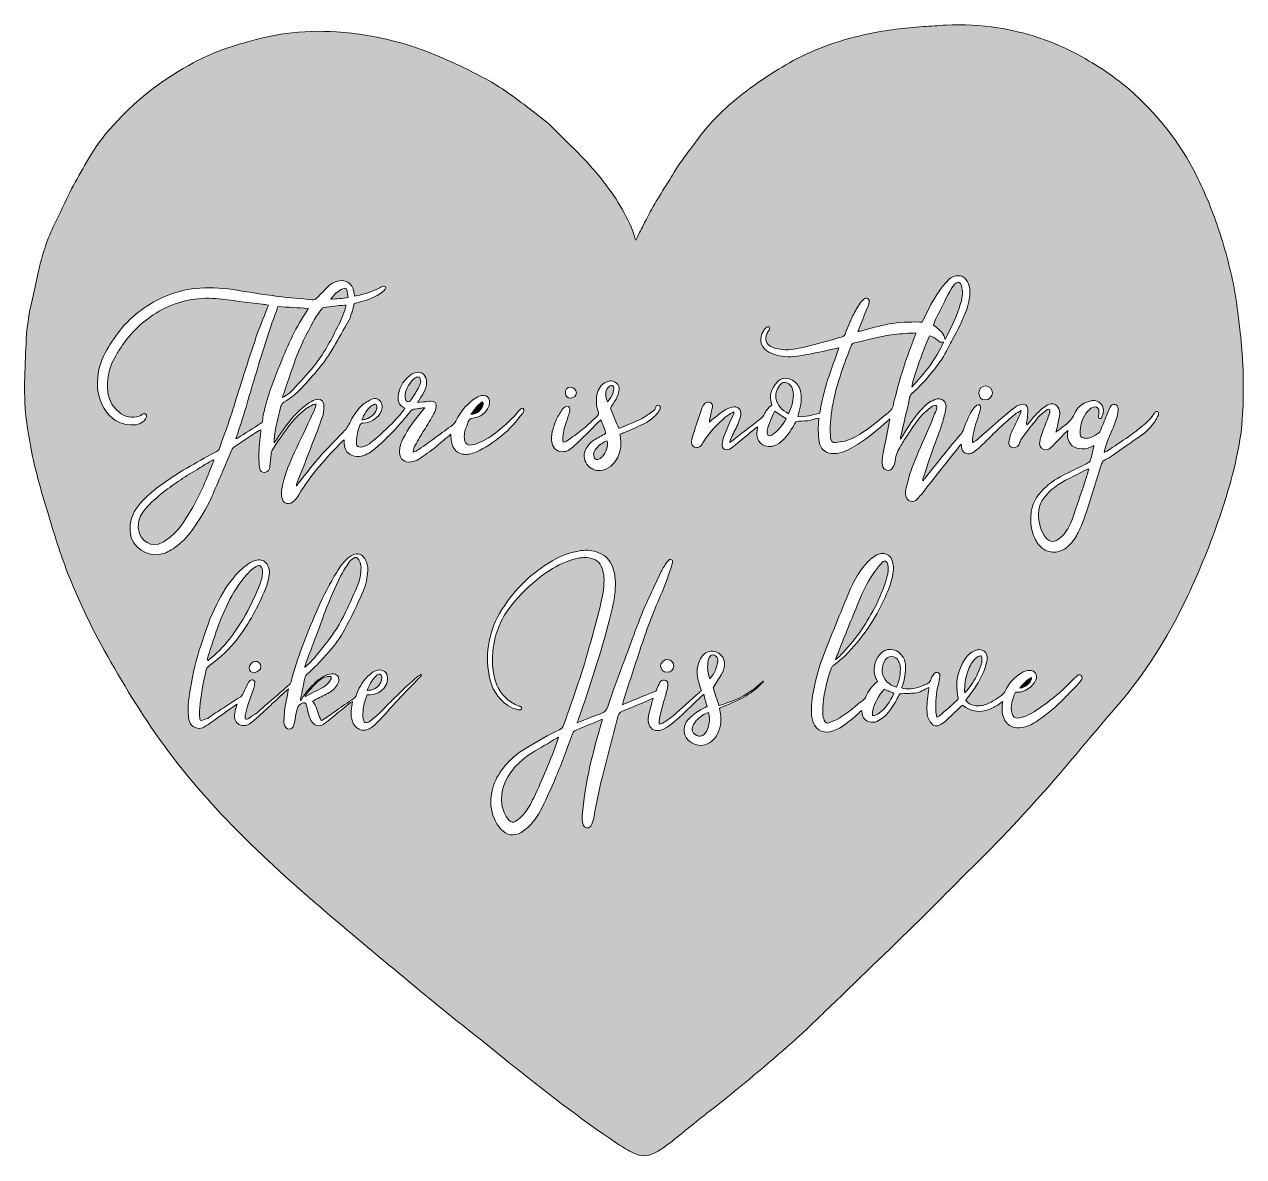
# Model space of a CAD drawing. Header units: inches. Extents: x 55 to 377, y 66 to 366.
import ezdxf

# ---------------------------------------------------------------- set-up
doc = ezdxf.new("R2010")
doc.units = ezdxf.units.IN
doc.header["$MEASUREMENT"] = 0
doc.layers.add('Calque 1', color=7, linetype='Continuous')

# ---------------------------------------------------------------- blocks, each defined once
blk = doc.blocks.new('block 2')
at = {"layer": 'Calque 1', "true_color": 0xb31917}
h = blk.add_hatch(color=24, dxfattribs=at)
h.dxf.hatch_style = 2
edge = h.paths.add_edge_path()
edge.add_spline(control_points=[(377.2, 272.1), (377.2, 274.2), (377.1, 276.3), (376.9, 278.4), (376.7, 281.4), (376.4, 284.4), (376, 287.4), (375.7, 290.2), (375.3, 293.1), (374.8, 295.9), (373.7, 301.4), (372.3, 306.7), (370.5, 312), (368.9, 316.7), (367, 321.3), (364.8, 325.7), (360.4, 334.5), (354.3, 342.1), (346.9, 348.6), (342.5, 352.4), (337.6, 355.5), (332.5, 358.2), (326.1, 361.5), (319.3, 363.7), (312.2, 364.8), (307.7, 365.5), (303.1, 365.7), (298.5, 365.5), (296.5, 365.4), (294.5, 365.2), (292.5, 365.1), (287.6, 364.8), (282.8, 364.2), (278, 363.2), (271.1, 361.7), (264.4, 359.5), (258.1, 356.1), (252.8, 353.2), (247.8, 349.8), (243.1, 346), (239.1, 342.7), (235.5, 339.1), (232.5, 334.9), (231.9, 334), (231.2, 333.1), (230.5, 332.2), (228.9, 330.2), (227.4, 328), (226.1, 325.8), (225.7, 325.1), (225.3, 324.4), (224.8, 323.7), (222.5, 320), (220.3, 316.4), (218.4, 312.5), (217.8, 311.2), (217.1, 310), (216.4, 308.6), (216.3, 308.9), (216.2, 309.1), (216.2, 309.2), (215.7, 311.2), (214.8, 313), (213.9, 314.8), (211.2, 320.1), (207.6, 324.7), (203.6, 329.1), (201.4, 331.5), (199, 333.8), (196.7, 336.1), (195.3, 337.5), (193.9, 339), (192.4, 340.2), (189.4, 342.6), (186.4, 344.8), (183.3, 347.1), (179.5, 349.9), (175.3, 352.1), (171, 354.2), (165.3, 356.9), (159.6, 359.4), (153.4, 361), (148.1, 362.4), (142.7, 363.4), (137.2, 363.7), (132.7, 364), (128.2, 363.9), (123.8, 363.3), (120.3, 362.8), (116.8, 362), (113.4, 361), (109, 359.8), (104.6, 358.3), (100.6, 356.2), (93.4, 352.5), (86.9, 347.9), (81.2, 342.2), (78.3, 339.3), (75.4, 336.2), (73.2, 332.7), (70.3, 328.1), (67.6, 323.4), (65.3, 318.5), (64.4, 316.6), (63.6, 314.7), (62.6, 312.8), (60.7, 309.1), (59.5, 305.2), (58.5, 301.2), (58, 299), (57.6, 296.8), (57.1, 294.6), (56.1, 290.6), (55.3, 286.5), (55.1, 282.4), (54.9, 279.1), (54.8, 275.7), (54.7, 272.4), (54.6, 268.7), (54.6, 265), (55.1, 261.3), (55.8, 255.9), (56.8, 250.6), (58.2, 245.4), (59, 242.3), (60, 239.2), (60.9, 236.2), (62.3, 231.3), (63.8, 226.5), (65.6, 221.7), (68.9, 213.1), (72.9, 204.9), (77.5, 196.9), (82.4, 188.3), (87.6, 180), (93.6, 172.1), (100.9, 162.5), (109.1, 153.8), (117.8, 145.6), (125.4, 138.4), (133.4, 131.5), (141.4, 124.8), (148.7, 118.7), (156, 112.6), (163.3, 106.6), (169.6, 101.4), (176.1, 96.5), (182.4, 91.3), (191.9, 83.6), (201.5, 76.2), (211.6, 69.4), (213, 68.5), (214.4, 67.6), (215.9, 66.9), (217.7, 66), (219.5, 66), (221.3, 66.9), (222.2, 67.4), (223.1, 67.9), (223.9, 68.5), (224.9, 69.2), (225.9, 69.9), (226.8, 70.7), (229.8, 73.1), (232.8, 75.6), (235.9, 78), (243, 83.5), (249.9, 89.3), (256.7, 95.2), (260, 98.1), (263.2, 101.2), (266.4, 104.3), (274.8, 112.4), (283.2, 120.5), (291.6, 128.7), (296.9, 133.9), (302.1, 139.3), (307.4, 144.5), (315.4, 152.4), (322.9, 160.7), (330.2, 169.2), (334.8, 174.7), (339.4, 180.2), (344.1, 185.6), (351.2, 194), (357.1, 203.2), (361.9, 213.2), (365.2, 220.1), (368.1, 227.1), (370.6, 234.3), (372.6, 240.1), (374.4, 245.9), (375.6, 251.9), (376.3, 255.4), (376.9, 258.9), (377, 262.5), (377.3, 265.8), (377.2, 268.9), (377.2, 272.1)], knot_values=[0, 0, 0, 0, 1, 1, 1, 2, 2, 2, 3, 3, 3, 4, 4, 4, 5, 5, 5, 6, 6, 6, 7, 7, 7, 8, 8, 8, 9, 9, 9, 10, 10, 10, 11, 11, 11, 12, 12, 12, 13, 13, 13, 14, 14, 14, 15, 15, 15, 16, 16, 16, 17, 17, 17, 18, 18, 18, 19, 19, 19, 20, 20, 20, 21, 21, 21, 22, 22, 22, 23, 23, 23, 24, 24, 24, 25, 25, 25, 26, 26, 26, 27, 27, 27, 28, 28, 28, 29, 29, 29, 30, 30, 30, 31, 31, 31, 32, 32, 32, 33, 33, 33, 34, 34, 34, 35, 35, 35, 36, 36, 36, 37, 37, 37, 38, 38, 38, 39, 39, 39, 40, 40, 40, 41, 41, 41, 42, 42, 42, 43, 43, 43, 44, 44, 44, 45, 45, 45, 46, 46, 46, 47, 47, 47, 48, 48, 48, 49, 49, 49, 50, 50, 50, 51, 51, 51, 52, 52, 52, 53, 53, 53, 54, 54, 54, 55, 55, 55, 56, 56, 56, 57, 57, 57, 58, 58, 58, 59, 59, 59, 60, 60, 60, 61, 61, 61, 62, 62, 62, 63, 63, 63, 64, 64, 64, 65, 65, 65, 66, 66, 66, 66], degree=3, periodic=1)
edge = h.paths.add_edge_path()
edge.add_spline(control_points=[(309, 270), (310, 270), (310.9, 269.2), (310.8, 268.2), (310.8, 267.1), (310, 266.3), (308.9, 266.3), (307.8, 266.3), (307.3, 267), (307.2, 268.2), (307.2, 269.2), (308.1, 270), (309, 270)], knot_values=[0, 0, 0, 0, 1, 1, 1, 2, 2, 2, 3, 3, 3, 4, 4, 4, 4], degree=3, periodic=1)
edge = h.paths.add_edge_path()
edge.add_spline(control_points=[(199.1, 269.7), (199.9, 269.7), (200.6, 268.9), (200.7, 268.2), (200.7, 267.4), (200, 266.8), (199.2, 266.8), (198.4, 266.8), (197.8, 267.3), (197.8, 268.1), (197.7, 269), (198.3, 269.7), (199.1, 269.7)], knot_values=[0, 0, 0, 0, 1, 1, 1, 2, 2, 2, 3, 3, 3, 4, 4, 4, 4], degree=3, periodic=1)
edge = h.paths.add_edge_path()
edge.add_spline(control_points=[(194.3, 257.9), (194.6, 258.9), (194.9, 259.9), (195.3, 260.8), (195.7, 261.8), (196.3, 262.8), (196.9, 263.7), (197.1, 264), (197.4, 264.3), (197.7, 264.5), (198.3, 264.9), (199, 264.5), (199, 263.7), (199, 263.5), (199, 263.3), (198.9, 263.1), (198.6, 262.2), (198.3, 261.2), (198, 260.3), (197.5, 258.9), (197.1, 257.5), (197.1, 256), (197.1, 255.7), (197.2, 255.4), (197.2, 255.1), (197.9, 255.2), (198.4, 255.5), (198.9, 255.9), (200.1, 256.8), (201.3, 257.7), (202.5, 258.6), (203.8, 259.7), (205, 261), (206.3, 262.1), (206.6, 262.4), (206.7, 262.7), (206.5, 263.2), (205.9, 264.9), (205.8, 266.6), (206.3, 268.3), (206.7, 269.7), (207.6, 270.7), (209.1, 271.2), (209.7, 271.4), (210.2, 271.4), (210.8, 271.1), (211.6, 270.7), (212, 270.1), (212, 269.3), (212, 268.3), (211.7, 267.4), (211.2, 266.5), (210.7, 265.7), (210.2, 264.9), (209.7, 264.1), (210.4, 262.3), (211.2, 260.6), (211.9, 258.8), (212, 258.8), (212.2, 258.9), (212.4, 258.9), (214.3, 259.7), (216.2, 260.5), (218.1, 261.4), (219.1, 261.9), (220, 262.7), (220.9, 263.3), (221.3, 263.6), (221.7, 263.9), (221.7, 264.5), (221.7, 264.7), (222, 264.9), (222.1, 264.9), (222.3, 264.9), (222.5, 264.8), (222.7, 264.7), (223, 264.4), (223, 264.1), (222.8, 263.8), (222.6, 263.4), (222.3, 262.9), (222, 262.6), (221, 261.5), (219.8, 260.5), (218.4, 259.9), (216.8, 259.1), (215.1, 258.4), (213.4, 257.7), (213, 257.5), (212.7, 257.4), (212.2, 257.2), (212.3, 256.8), (212.3, 256.5), (212.4, 256.2), (212.8, 253.2), (212, 250.7), (209.7, 248.7), (209, 248.1), (208.1, 247.7), (207.1, 247.6), (205.6, 247.5), (204.3, 248.1), (203.5, 249.3), (202.6, 250.6), (202.5, 252), (203.3, 253.4), (203.8, 254.3), (204.5, 255.1), (205.3, 255.6), (206.3, 256.2), (207.4, 256.8), (208.4, 257.4), (208.4, 258.1), (207.7, 260.1), (207.1, 261), (206.9, 260.8), (206.7, 260.6), (206.5, 260.4), (204.4, 258.3), (202.3, 256.2), (200.2, 254.2), (199.8, 253.8), (199.3, 253.4), (198.8, 253.1), (198.4, 252.8), (197.9, 252.6), (197.4, 252.6), (195.8, 252.4), (194.7, 253.3), (194.3, 254.8), (194, 255.9), (194.1, 256.9), (194.3, 257.9)], knot_values=[0, 0, 0, 0, 1, 1, 1, 2, 2, 2, 3, 3, 3, 4, 4, 4, 5, 5, 5, 6, 6, 6, 7, 7, 7, 8, 8, 8, 9, 9, 9, 10, 10, 10, 11, 11, 11, 12, 12, 12, 13, 13, 13, 14, 14, 14, 15, 15, 15, 16, 16, 16, 17, 17, 17, 18, 18, 18, 19, 19, 19, 20, 20, 20, 21, 21, 21, 22, 22, 22, 23, 23, 23, 24, 24, 24, 25, 25, 25, 26, 26, 26, 27, 27, 27, 28, 28, 28, 29, 29, 29, 30, 30, 30, 31, 31, 31, 32, 32, 32, 33, 33, 33, 34, 34, 34, 35, 35, 35, 36, 36, 36, 37, 37, 37, 38, 38, 38, 39, 39, 39, 40, 40, 40, 41, 41, 41, 42, 42, 42, 43, 43, 43, 44, 44, 44, 44], degree=3, periodic=1)
edge = h.paths.add_edge_path()
edge.add_spline(control_points=[(159.6, 193.3), (159.5, 193.1), (159.4, 192.9), (159.2, 192.8), (155.3, 189), (151.7, 184.9), (148, 180.9), (147.5, 180.4), (147, 180), (146.5, 179.6), (145.6, 179), (144.7, 178.7), (143.6, 179), (142.6, 179.3), (141.9, 180), (141.5, 181), (141.1, 182), (141, 183), (141.1, 184.1), (141.2, 184.9), (141.3, 185.6), (141.4, 186.5), (141.2, 186.3), (141, 186.2), (140.8, 186.1), (138.8, 184.5), (136.9, 182.9), (134.9, 181.3), (134.5, 181), (134.1, 180.7), (133.7, 180.4), (132.6, 179.8), (131.5, 180), (130.8, 181), (130.4, 181.5), (130.2, 182), (130, 182.6), (129.7, 183.4), (129.6, 184.2), (129.4, 185.1), (129.1, 186.2), (128.7, 186.4), (127.7, 185.8), (127.1, 185.5), (126.9, 184.8), (126.7, 184.2), (126.5, 183.1), (126.3, 182), (126.1, 180.9), (126, 180.5), (125.9, 180.1), (125.7, 179.8), (125.2, 179), (124.4, 178.9), (123.8, 179.6), (123.4, 180.1), (123.2, 180.7), (123.3, 181.4), (123.4, 183.1), (123.5, 184.9), (123.9, 186.6), (124.1, 187.6), (124.3, 188.7), (124.5, 189.8), (124.2, 189.6), (124.1, 189.5), (123.9, 189.3), (121.1, 186.7), (118.3, 184.1), (115.5, 181.6), (115.1, 181.2), (114.7, 180.9), (114.2, 180.6), (113.7, 180.3), (113.2, 180.1), (112.6, 180.1), (111.5, 180.1), (110.6, 180.8), (110.3, 181.8), (110.1, 182.6), (110.2, 183.3), (110.4, 184), (110.5, 184.6), (110.7, 185.2), (110.9, 185.8), (110.8, 185.8), (110.7, 185.8), (110.7, 185.7), (108.5, 184.1), (106.3, 182.5), (104.1, 181), (103.5, 180.5), (102.8, 180.1), (102.1, 179.7), (101.6, 179.4), (101, 179.3), (100.4, 179.4), (99.5, 179.5), (98.9, 180), (98.5, 180.7), (98.2, 181.3), (98, 182), (98, 182.7), (97.8, 184.7), (98, 186.6), (98.3, 188.5), (98.9, 192.4), (99.7, 196.3), (100.9, 200.1), (102.1, 203.7), (103.2, 207.4), (104.9, 210.9), (106.3, 213.9), (107.9, 216.8), (110.1, 219.4), (111.2, 220.7), (112.3, 221.8), (113.7, 222.8), (114.4, 223.3), (115.2, 223.7), (116.1, 223.9), (117.3, 224.1), (118.1, 223.8), (118.8, 222.9), (119.4, 222), (119.5, 221), (119.4, 219.9), (119.2, 218.7), (118.9, 217.5), (118.4, 216.3), (116.5, 211.6), (114.1, 207.2), (111, 203.1), (108.9, 200.3), (106.4, 198), (103.6, 196), (103, 195.6), (102.7, 195.1), (102.6, 194.4), (101.9, 191.2), (101.3, 188.1), (101, 184.8), (100.9, 183.9), (101, 183), (101, 182.1), (101, 181.9), (101.1, 181.7), (101.2, 181.4), (102, 181.5), (102.6, 181.8), (103.2, 182.1), (104.5, 183), (105.9, 183.9), (107.2, 184.7), (108.6, 185.6), (110, 186.6), (111.5, 187.5), (112, 187.8), (112.4, 188.2), (112.6, 188.8), (113, 189.6), (113.4, 190.5), (113.8, 191.3), (113.9, 191.6), (114.1, 191.8), (114.4, 192), (114.6, 192.2), (114.9, 192.3), (115.2, 192.1), (115.5, 191.9), (115.7, 191.7), (115.6, 191.4), (115.5, 190.9), (115.5, 190.4), (115.3, 190), (114.9, 188.7), (114.4, 187.4), (113.9, 186), (113.6, 185), (113.3, 184.1), (113.1, 183.1), (113, 182.7), (113, 182.3), (113, 181.9), (113.4, 181.7), (113.8, 181.8), (114, 182), (114.7, 182.5), (115.5, 183), (116.2, 183.5), (119.1, 186), (121.9, 188.5), (124.8, 191), (125, 191.2), (125.2, 191.4), (125.2, 191.7), (126.8, 198), (129.2, 204), (131.8, 210), (133.2, 213.3), (134.8, 216.5), (136.6, 219.6), (137.5, 221.1), (138.4, 222.6), (139.7, 223.9), (140.3, 224.5), (140.8, 225), (141.6, 225.3), (142.9, 225.9), (143.9, 225.5), (144.7, 224.3), (145.3, 223.3), (145.5, 222.3), (145.5, 221.1), (145.4, 219.2), (145, 217.4), (144.3, 215.7), (142.8, 212.3), (141.2, 208.9), (139.4, 205.6), (138.3, 203.4), (136.8, 201.5), (135.2, 199.6), (134, 198.3), (132.8, 197), (131.6, 195.7), (130.9, 195), (130.1, 194.3), (129.4, 193.7), (129.2, 193.5), (129, 193.3), (128.9, 193), (128.5, 191), (128.1, 189.1), (127.7, 187.1), (127.7, 187), (127.7, 186.9), (127.7, 186.7), (127.9, 186.9), (128, 187.1), (128, 187.2), (129, 188.8), (130.2, 190.2), (131.6, 191.5), (132.3, 192.1), (133, 192.6), (133.8, 193.1), (134.4, 193.5), (135.2, 193.8), (136, 193.8), (137.2, 193.9), (138, 193.1), (137.8, 191.9), (137.7, 191.4), (137.5, 191), (137.2, 190.6), (136.5, 189.6), (135.6, 188.9), (134.5, 188.4), (133.3, 187.8), (132.2, 187.2), (130.9, 186.6), (131.9, 185.4), (132.1, 184), (132.6, 182.6), (132.7, 182.2), (133, 181.9), (133.2, 181.4), (133.6, 181.6), (133.9, 181.8), (134.2, 182), (135.2, 182.7), (136.2, 183.4), (137.2, 184.1), (138.7, 185.2), (140.2, 186.2), (141.7, 187.2), (142.1, 187.5), (142.4, 187.8), (142.5, 188.3), (142.9, 189.5), (143.5, 190.6), (144.2, 191.6), (144.8, 192.5), (145.6, 193.3), (146.5, 194), (147, 194.4), (147.6, 194.7), (148.2, 194.8), (149.5, 195), (150.7, 194.2), (150.7, 192.8), (150.8, 191.3), (150.1, 190.1), (148.9, 189.2), (148.1, 188.6), (147.1, 188.3), (146.1, 188.2), (145.8, 188.2), (145.6, 188.2), (145.3, 188.2), (144.8, 187), (144.5, 185.8), (144.3, 184.5), (144.2, 183.6), (144.1, 182.7), (144.3, 181.8), (144.3, 181.7), (144.4, 181.5), (144.4, 181.4), (144.6, 180.9), (144.8, 180.7), (145.4, 180.9), (145.7, 181), (146.1, 181.2), (146.3, 181.4), (147.2, 182.1), (148, 182.8), (148.8, 183.6), (151.7, 186.6), (154.7, 189.6), (157.8, 192.3), (158.1, 192.6), (158.5, 192.9), (158.8, 193.2), (159, 193.3), (159.2, 193.4), (159.4, 193.5), (159.5, 193.9), (159.7, 193.6), (159.6, 193.3)], knot_values=[0, 0, 0, 0, 1, 1, 1, 2, 2, 2, 3, 3, 3, 4, 4, 4, 5, 5, 5, 6, 6, 6, 7, 7, 7, 8, 8, 8, 9, 9, 9, 10, 10, 10, 11, 11, 11, 12, 12, 12, 13, 13, 13, 14, 14, 14, 15, 15, 15, 16, 16, 16, 17, 17, 17, 18, 18, 18, 19, 19, 19, 20, 20, 20, 21, 21, 21, 22, 22, 22, 23, 23, 23, 24, 24, 24, 25, 25, 25, 26, 26, 26, 27, 27, 27, 28, 28, 28, 29, 29, 29, 30, 30, 30, 31, 31, 31, 32, 32, 32, 33, 33, 33, 34, 34, 34, 35, 35, 35, 36, 36, 36, 37, 37, 37, 38, 38, 38, 39, 39, 39, 40, 40, 40, 41, 41, 41, 42, 42, 42, 43, 43, 43, 44, 44, 44, 45, 45, 45, 46, 46, 46, 47, 47, 47, 48, 48, 48, 49, 49, 49, 50, 50, 50, 51, 51, 51, 52, 52, 52, 53, 53, 53, 54, 54, 54, 55, 55, 55, 56, 56, 56, 57, 57, 57, 58, 58, 58, 59, 59, 59, 60, 60, 60, 61, 61, 61, 62, 62, 62, 63, 63, 63, 64, 64, 64, 65, 65, 65, 66, 66, 66, 67, 67, 67, 68, 68, 68, 69, 69, 69, 70, 70, 70, 71, 71, 71, 72, 72, 72, 73, 73, 73, 74, 74, 74, 75, 75, 75, 76, 76, 76, 77, 77, 77, 78, 78, 78, 79, 79, 79, 80, 80, 80, 81, 81, 81, 82, 82, 82, 83, 83, 83, 84, 84, 84, 85, 85, 85, 86, 86, 86, 87, 87, 87, 88, 88, 88, 89, 89, 89, 90, 90, 90, 91, 91, 91, 92, 92, 92, 93, 93, 93, 94, 94, 94, 95, 95, 95, 96, 96, 96, 97, 97, 97, 98, 98, 98, 99, 99, 99, 100, 100, 100, 101, 101, 101, 102, 102, 102, 103, 103, 103, 104, 104, 104, 105, 105, 105, 106, 106, 106, 107, 107, 107, 108, 108, 108, 109, 109, 109, 110, 110, 110, 110], degree=3, periodic=1)
edge = h.paths.add_edge_path()
edge.add_spline(control_points=[(117.2, 195.7), (117.2, 194.9), (116.4, 194.2), (115.4, 194.1), (114.6, 194.1), (114.1, 194.6), (114.1, 195.4), (114.1, 196.2), (114.9, 197.1), (115.7, 197.1), (116.4, 197.2), (117.2, 196.4), (117.2, 195.7)], knot_values=[0, 0, 0, 0, 1, 1, 1, 2, 2, 2, 3, 3, 3, 4, 4, 4, 4], degree=3, periodic=1)
edge = h.paths.add_edge_path()
edge.add_spline(control_points=[(170.9, 251.9), (169.6, 252), (168.7, 252.7), (168.1, 253.8), (167.6, 254.7), (167.5, 255.7), (167.5, 256.6), (167.5, 256.8), (167.5, 257), (167.5, 257.2), (167.3, 257.1), (167.1, 257), (167, 256.8), (165.8, 255.8), (164.6, 254.8), (163.4, 253.8), (162, 252.7), (160.5, 251.6), (159, 250.6), (158.4, 250.2), (157.7, 250), (157, 249.9), (155.2, 249.6), (154, 250.6), (153.9, 252.4), (153.8, 253.7), (154.3, 254.9), (154.8, 256), (156.2, 258.7), (158, 261.2), (160, 263.5), (160.2, 263.7), (160.3, 263.9), (160.6, 264.2), (160.3, 264.2), (160.2, 264.2), (160, 264.2), (159.6, 264.1), (159.2, 264.1), (158.9, 264), (158.3, 263.9), (157.6, 263.9), (157.2, 263.7), (156.7, 263.4), (156.5, 262.8), (156.1, 262.4), (153.6, 259.3), (150.9, 256.5), (148, 253.9), (147.1, 253.1), (146.1, 252.3), (144.9, 251.8), (144.2, 251.5), (143.4, 251.3), (142.6, 251.3), (140.8, 251.4), (139.5, 252.5), (139.3, 254.3), (139.2, 254.7), (139.2, 255.2), (139.2, 255.7), (139, 255.6), (138.9, 255.5), (138.8, 255.4), (134.5, 251), (130.4, 246.5), (127.2, 241.2), (126.9, 240.6), (126.5, 240.1), (126, 239.6), (125.5, 239), (124.8, 238.7), (124, 238.9), (123.2, 239.1), (122.9, 239.8), (122.7, 240.5), (122.5, 241.7), (122.7, 242.9), (123, 244.1), (123.7, 247), (124.9, 249.8), (126.1, 252.5), (127.6, 255.8), (129.3, 259.1), (130.8, 262.4), (131.2, 263.3), (131.6, 264.1), (131.8, 265.2), (131.5, 265.1), (131.2, 265.1), (130.9, 265), (130.3, 264.7), (129.8, 264.4), (129.2, 264), (127.4, 262.7), (125.9, 261.1), (124.6, 259.4), (123.1, 257.3), (121.6, 255.2), (120.2, 253), (120, 252.7), (119.9, 252.3), (119.9, 251.9), (119.8, 250.8), (119.7, 249.8), (119.6, 248.7), (119.6, 248.5), (119.5, 248.2), (119.4, 248), (119.2, 247.4), (118.7, 247.1), (118.1, 247.1), (117.5, 247.1), (117, 247.5), (116.9, 248.1), (116.8, 248.7), (116.7, 249.2), (116.7, 249.8), (116.6, 252), (116.7, 254.2), (117, 256.4), (117.1, 257), (117.1, 257.7), (117.2, 258.4), (117, 258.3), (116.8, 258.3), (116.7, 258.2), (114.5, 256.8), (112.4, 255.4), (110.3, 254), (109.9, 253.7), (109.6, 253.4), (109.4, 252.9), (107.7, 248.8), (106, 244.8), (104.2, 240.7), (102.8, 237.5), (101, 234.6), (99, 231.8), (97.7, 230), (96.2, 228.4), (94.4, 227.2), (93.2, 226.3), (91.9, 225.7), (90.4, 225.4), (87.4, 224.8), (82.9, 227), (82.6, 231.4), (82.4, 233.9), (83.1, 236.2), (84.7, 238.2), (86.1, 240), (87.8, 241.5), (89.6, 242.9), (94.1, 246.4), (99.1, 249.2), (104.1, 251.9), (106.5, 253.2), (105.8, 252.5), (106.8, 255.1), (108.7, 260.2), (110.3, 265.4), (111.9, 270.5), (113.2, 274.6), (114.5, 278.7), (115.9, 282.8), (116.8, 285.4), (117.9, 288), (118.9, 290.6), (119, 290.8), (119.1, 291.1), (119.2, 291.4), (118.6, 291.5), (118.1, 291.6), (117.6, 291.6), (113.5, 292.1), (109.4, 292.7), (105.3, 293.1), (100.3, 293.5), (95.6, 292.6), (91.1, 290.2), (86.7, 287.9), (83.3, 284.7), (80.5, 280.7), (79.9, 279.8), (79.3, 278.9), (78.8, 278), (77.2, 275.4), (76.5, 272.6), (76.6, 269.6), (76.6, 267), (77.6, 264.7), (79.6, 263.1), (81.2, 261.8), (83, 261.4), (85, 262), (85.3, 262.1), (85.6, 262.3), (85.8, 262.5), (86.1, 262.7), (86.3, 262.8), (86.6, 262.6), (86.9, 262.4), (87, 262.1), (86.9, 261.8), (86.7, 261), (86.1, 260.5), (85.5, 260.2), (84.9, 259.9), (84.3, 259.7), (83.7, 259.7), (80.7, 259.5), (78.2, 260.6), (76.4, 263), (74.3, 265.8), (73.7, 268.9), (74, 272.3), (74.2, 274.5), (74.9, 276.6), (75.9, 278.6), (78.3, 283), (81.3, 287), (85.4, 290), (89.7, 293.2), (94.5, 295.2), (99.9, 295.8), (103.2, 296.1), (106.5, 296), (109.8, 295.5), (113.8, 294.9), (117.7, 294.2), (121.7, 293.7), (124.7, 293.3), (127.8, 293.1), (130.8, 292.8), (131.3, 292.8), (131.6, 292.9), (132, 293.3), (133.1, 294.4), (134.2, 295.5), (135.3, 296.6), (135.8, 297), (136.4, 297.4), (137.1, 297.6), (139.5, 298.6), (141.4, 297.1), (141.8, 294.9), (141.9, 294.6), (141.9, 294.2), (142, 293.8), (142.2, 293.8), (142.4, 293.8), (142.6, 293.9), (144.7, 294.3), (146.8, 295), (148.7, 296), (149, 296.2), (149.3, 296.3), (149.6, 296.4), (149.8, 296.4), (150.1, 296.3), (150.2, 296.2), (150.3, 296.1), (150.2, 295.8), (150.1, 295.6), (149.9, 295.3), (149.6, 295.1), (149.4, 294.9), (147.6, 293.5), (145.5, 292.7), (143.3, 292.2), (142.8, 292.1), (142.4, 292), (141.9, 291.8), (141.8, 291.6), (141.8, 291.5), (141.8, 291.3), (141.4, 289.5), (140.8, 287.8), (139.9, 286.3), (138.6, 284), (137.3, 281.7), (136, 279.5), (133.6, 275.6), (130.6, 272.2), (127.4, 268.9), (126.2, 267.7), (124.8, 266.6), (123.3, 265.7), (122.9, 265.4), (122.6, 265.1), (122.5, 264.6), (121.7, 261.7), (121, 258.7), (120.7, 255.6), (120.7, 255.4), (120.7, 255.2), (120.7, 254.9), (121, 255.3), (121.1, 255.5), (121.3, 255.7), (122.9, 258.1), (124.5, 260.5), (126.5, 262.6), (127.5, 263.6), (128.5, 264.5), (129.6, 265.3), (130.2, 265.7), (130.9, 266.1), (131.5, 266.3), (132.9, 266.8), (133.8, 266.1), (133.9, 264.7), (133.9, 263.6), (133.8, 262.6), (133.4, 261.6), (132.6, 259.3), (131.7, 257), (130.8, 254.7), (129.5, 251.2), (128.1, 247.7), (126.7, 244.3), (126.6, 244.1), (126.6, 243.8), (126.6, 243.5), (126.8, 243.7), (127, 243.9), (127.1, 244.2), (129.1, 246.7), (131, 249.2), (133.1, 251.6), (134.9, 253.6), (136.8, 255.5), (138.7, 257.5), (139.5, 258.3), (140.2, 259.1), (140.7, 260.2), (141.4, 261.8), (142.4, 263.2), (143.6, 264.5), (144.4, 265.3), (145.3, 265.9), (146.4, 266.4), (147, 266.6), (147.5, 266.8), (148.1, 266.5), (149, 266.1), (149.5, 265), (149.2, 263.9), (149, 263), (148.5, 262.2), (147.8, 261.6), (146.6, 260.6), (145.3, 260.1), (143.7, 260.1), (143.6, 259.9), (143.5, 259.7), (143.4, 259.6), (142.8, 258.3), (142.6, 256.8), (142.5, 255.4), (142.5, 255.2), (142.5, 254.9), (142.5, 254.7), (142.6, 254), (142.9, 253.8), (143.5, 253.8), (144.4, 253.9), (145.2, 254.2), (145.9, 254.7), (146.9, 255.5), (148, 256.3), (148.9, 257.2), (151, 259.1), (152.9, 261), (154.7, 263.2), (154.9, 263.5), (155.1, 263.8), (155.3, 264), (155.3, 264.1), (155.2, 264.2), (155.2, 264.2), (153.6, 264.8), (153.3, 266.5), (153.6, 267.8), (154, 270), (155.2, 271.8), (157.1, 273.1), (157.3, 273.2), (157.5, 273.3), (157.7, 273.4), (159.3, 274.1), (160.8, 273.2), (161, 271.5), (161.1, 270.6), (161, 269.7), (160.6, 268.9), (160.2, 268), (159.7, 267.2), (159.2, 266.4), (159.1, 266.2), (158.9, 266), (158.7, 265.6), (159.8, 265.7), (160.7, 265.8), (161.6, 265.9), (161.8, 265.9), (162, 266), (162.2, 266), (163.1, 266), (163.8, 265.4), (163.6, 264.5), (163.5, 263.9), (163.3, 263.2), (163, 262.7), (162.2, 261.2), (161.3, 259.7), (160.4, 258.3), (159.6, 257), (158.8, 255.7), (158.1, 254.4), (157.8, 253.8), (157.5, 253.2), (157.5, 252.5), (158.1, 252.6), (158.6, 252.9), (159, 253.2), (160.5, 254.2), (162, 255.3), (163.5, 256.4), (165, 257.5), (166.5, 258.6), (168, 259.7), (168.4, 260), (168.6, 260.3), (168.8, 260.7), (169.8, 262.9), (171.4, 264.8), (173.3, 266.3), (173.8, 266.7), (174.5, 267), (175.1, 267.3), (175.4, 267.4), (175.7, 267.5), (176.1, 267.5), (177, 267.5), (177.6, 267), (177.7, 266.1), (177.7, 265.6), (177.7, 265), (177.5, 264.6), (176.7, 262.8), (175.3, 261.7), (173.3, 261.5), (172.7, 261.4), (172.3, 261.2), (172.1, 260.6), (171.8, 259.6), (171.3, 258.6), (171.1, 257.6), (171, 257), (171, 256.2), (171.1, 255.6), (171.3, 254.6), (172, 254.2), (173.1, 254.4), (173.7, 254.5), (174.3, 254.7), (174.8, 254.9), (176.7, 255.6), (178.4, 256.8), (180, 258.1), (182, 259.7), (183.9, 261.5), (185.6, 263.5), (186.1, 264.1), (186.3, 264.2), (186.6, 264), (186.9, 263.8), (186.9, 263.3), (186.5, 262.8), (184.8, 260.6), (183.1, 258.5), (180.9, 256.8), (178.8, 255.1), (176.6, 253.6), (174.2, 252.5), (172.8, 252), (171.9, 251.8), (170.9, 251.9)], knot_values=[0, 0, 0, 0, 1, 1, 1, 2, 2, 2, 3, 3, 3, 4, 4, 4, 5, 5, 5, 6, 6, 6, 7, 7, 7, 8, 8, 8, 9, 9, 9, 10, 10, 10, 11, 11, 11, 12, 12, 12, 13, 13, 13, 14, 14, 14, 15, 15, 15, 16, 16, 16, 17, 17, 17, 18, 18, 18, 19, 19, 19, 20, 20, 20, 21, 21, 21, 22, 22, 22, 23, 23, 23, 24, 24, 24, 25, 25, 25, 26, 26, 26, 27, 27, 27, 28, 28, 28, 29, 29, 29, 30, 30, 30, 31, 31, 31, 32, 32, 32, 33, 33, 33, 34, 34, 34, 35, 35, 35, 36, 36, 36, 37, 37, 37, 38, 38, 38, 39, 39, 39, 40, 40, 40, 41, 41, 41, 42, 42, 42, 43, 43, 43, 44, 44, 44, 45, 45, 45, 46, 46, 46, 47, 47, 47, 48, 48, 48, 49, 49, 49, 50, 50, 50, 51, 51, 51, 52, 52, 52, 53, 53, 53, 54, 54, 54, 55, 55, 55, 56, 56, 56, 57, 57, 57, 58, 58, 58, 59, 59, 59, 60, 60, 60, 61, 61, 61, 62, 62, 62, 63, 63, 63, 64, 64, 64, 65, 65, 65, 66, 66, 66, 67, 67, 67, 68, 68, 68, 69, 69, 69, 70, 70, 70, 71, 71, 71, 72, 72, 72, 73, 73, 73, 74, 74, 74, 75, 75, 75, 76, 76, 76, 77, 77, 77, 78, 78, 78, 79, 79, 79, 80, 80, 80, 81, 81, 81, 82, 82, 82, 83, 83, 83, 84, 84, 84, 85, 85, 85, 86, 86, 86, 87, 87, 87, 88, 88, 88, 89, 89, 89, 90, 90, 90, 91, 91, 91, 92, 92, 92, 93, 93, 93, 94, 94, 94, 95, 95, 95, 96, 96, 96, 97, 97, 97, 98, 98, 98, 99, 99, 99, 100, 100, 100, 101, 101, 101, 102, 102, 102, 103, 103, 103, 104, 104, 104, 105, 105, 105, 106, 106, 106, 107, 107, 107, 108, 108, 108, 109, 109, 109, 110, 110, 110, 111, 111, 111, 112, 112, 112, 113, 113, 113, 114, 114, 114, 115, 115, 115, 116, 116, 116, 117, 117, 117, 118, 118, 118, 119, 119, 119, 120, 120, 120, 121, 121, 121, 122, 122, 122, 123, 123, 123, 124, 124, 124, 125, 125, 125, 126, 126, 126, 127, 127, 127, 128, 128, 128, 129, 129, 129, 130, 130, 130, 131, 131, 131, 132, 132, 132, 133, 133, 133, 134, 134, 134, 135, 135, 135, 136, 136, 136, 137, 137, 137, 138, 138, 138, 139, 139, 139, 140, 140, 140, 141, 141, 141, 142, 142, 142, 143, 143, 143, 144, 144, 144, 145, 145, 145, 146, 146, 146, 147, 147, 147, 148, 148, 148, 149, 149, 149, 150, 150, 150, 151, 151, 151, 152, 152, 152, 153, 153, 153, 154, 154, 154, 155, 155, 155, 156, 156, 156, 157, 157, 157, 158, 158, 158, 159, 159, 159, 160, 160, 160, 161, 161, 161, 162, 162, 162, 163, 163, 163, 163], degree=3, periodic=1)
edge = h.paths.add_edge_path()
edge.add_spline(control_points=[(250, 191.7), (249.7, 191.3), (249.5, 190.9), (249.1, 190.6), (247.7, 189.3), (246.1, 188.2), (244.4, 187.3), (242.7, 186.4), (240.9, 185.7), (239.2, 185), (239, 184.9), (238.8, 184.8), (238.6, 184.7), (238.7, 184), (238.9, 183.3), (238.9, 182.6), (239.1, 180.4), (238.6, 178.5), (237.3, 176.7), (236, 175), (233.6, 174.2), (231.3, 175.5), (229.8, 176.3), (228.3, 178.6), (229.8, 181), (230.1, 181.5), (230.5, 181.9), (230.9, 182.3), (232, 183.3), (233.2, 184.2), (234.6, 184.8), (234.8, 184.9), (235, 185), (235.3, 185.1), (235, 186.2), (234.7, 187.2), (234.4, 188.4), (234.2, 188.2), (234.1, 188.1), (233.9, 188), (231.9, 186.1), (230, 184.2), (228, 182.3), (227.1, 181.5), (226.1, 180.7), (225.1, 179.9), (224.4, 179.4), (223.6, 179), (222.7, 178.8), (221.2, 178.6), (220.1, 179.3), (219.8, 180.8), (219.6, 181.6), (219.8, 182.4), (219.9, 183.2), (220.2, 184.3), (220.5, 185.5), (220.8, 186.6), (220.9, 186.8), (220.9, 187), (221, 187.3), (220.9, 187.3), (220.8, 187.3), (220.7, 187.2), (218.1, 185.9), (215.3, 185), (212.7, 183.8), (212.2, 183.6), (211.9, 183.3), (211.8, 182.8), (210.4, 177.3), (208.9, 171.8), (207.5, 166.3), (206.6, 162.9), (206, 159.5), (205.4, 156.1), (205.3, 155.4), (205, 154.7), (204.8, 154), (204.7, 153.8), (204.6, 153.5), (204.4, 153.4), (203.8, 152.7), (202.8, 153), (202.5, 153.8), (202.1, 154.8), (202.2, 155.9), (202.3, 157), (203.1, 165.3), (205.1, 173.4), (207.5, 181.4), (207.5, 181.5), (207.5, 181.6), (207.6, 181.7), (207.4, 181.7), (207.3, 181.7), (207.2, 181.6), (205, 180.7), (202.8, 179.8), (200.6, 178.9), (200.1, 178.7), (199.9, 178.4), (199.7, 177.9), (198.3, 174.1), (196.9, 170.3), (195.3, 166.5), (194.2, 163.8), (192.9, 161.1), (191.6, 158.4), (190.9, 156.8), (189.9, 155.4), (188.8, 154.1), (188, 153.2), (187.1, 152.4), (186.1, 151.8), (184.1, 150.7), (182.2, 151), (180.7, 152.7), (179.2, 154.5), (178.3, 156.5), (178.1, 158.9), (177.8, 163.3), (179.5, 166.9), (182.4, 170.1), (183.9, 171.8), (185.8, 173.2), (187.7, 174.3), (190.5, 176), (193.2, 177.6), (196.2, 179), (196.8, 179.3), (197.1, 179.6), (197.3, 180.2), (199.9, 187.5), (202.5, 194.8), (204.5, 202.3), (205.5, 205.8), (206.4, 209.3), (207.3, 212.9), (207.8, 215), (208.1, 217.2), (208, 219.4), (207.9, 220.2), (207.8, 220.9), (207.5, 221.7), (207, 223.4), (205.7, 224.2), (204.1, 224.5), (202.7, 224.7), (201.3, 224.5), (200, 224.1), (197.3, 223.4), (194.9, 222.1), (192.6, 220.5), (189.4, 218.2), (186.5, 215.6), (184, 212.5), (181.4, 209.4), (179.6, 205.9), (178.9, 201.9), (178.3, 198.7), (178.3, 195.6), (179.1, 192.4), (179.7, 190.2), (180.9, 188.3), (182.6, 186.9), (183.5, 186.1), (184.6, 185.6), (185.7, 185.2), (185.8, 185.2), (185.9, 185.2), (186, 185.1), (186.1, 185), (186.3, 184.8), (186.3, 184.7), (186.3, 184.5), (186.1, 184.3), (186, 184.3), (185.7, 184.2), (185.4, 184.3), (185.2, 184.3), (184.2, 184.5), (183.4, 184.9), (182.6, 185.4), (179.8, 187.3), (178.2, 190), (177.6, 193.3), (176.5, 199.6), (177.6, 205.4), (181, 210.8), (184.4, 216.2), (188.9, 220.6), (194.5, 223.8), (196.6, 225), (198.9, 225.9), (201.3, 226.3), (202.9, 226.6), (204.4, 226.6), (206, 226.1), (207.8, 225.5), (209.2, 224.4), (210, 222.7), (210.9, 220.7), (211.2, 218.6), (211, 216.5), (210.9, 213.7), (210.2, 211), (209.5, 208.2), (207.1, 199.2), (204.3, 190.4), (201.2, 181.6), (201.1, 181.4), (201.1, 181.2), (200.9, 180.8), (203.1, 181.7), (205, 182.5), (207.1, 183.2), (208.1, 183.6), (208.6, 184.1), (209, 185.1), (210.3, 188.9), (211.6, 192.7), (213.1, 196.5), (215.3, 202.2), (217.2, 208.1), (219.8, 213.7), (220.9, 216), (221.9, 218.3), (223, 220.5), (223.4, 221.4), (224, 222.3), (224.5, 223.1), (224.7, 223.4), (224.9, 223.6), (225.2, 223.9), (225.4, 224.1), (225.7, 224.1), (225.9, 224), (226.2, 223.8), (226.2, 223.6), (226.1, 223.3), (226, 222.8), (225.9, 222.4), (225.8, 221.9), (224.9, 219.4), (224, 216.9), (223, 214.5), (220.9, 209.8), (219.1, 204.9), (217.5, 200), (216, 195.5), (214.5, 190.9), (213.1, 186.4), (213, 186.2), (213, 185.9), (212.9, 185.6), (213.2, 185.7), (213.4, 185.8), (213.6, 185.9), (215.7, 186.8), (217.8, 187.6), (219.9, 188.5), (220.4, 188.7), (220.9, 188.9), (221.3, 189), (221.7, 189.1), (221.9, 189.3), (222, 189.7), (222.2, 190.3), (222.5, 190.9), (222.8, 191.5), (223.1, 192), (223.5, 192.2), (224, 192.1), (224.5, 192), (224.8, 191.8), (224.9, 191.3), (224.9, 190.9), (224.9, 190.4), (224.8, 190), (224.5, 188.8), (224.2, 187.6), (223.8, 186.4), (223.4, 184.9), (223, 183.4), (222.7, 181.9), (222.6, 181.5), (222.6, 181), (222.6, 180.5), (223.1, 180.5), (223.5, 180.7), (223.8, 180.9), (224.7, 181.5), (225.5, 182), (226.3, 182.7), (228.6, 184.7), (230.9, 186.8), (233.2, 188.8), (233.4, 189), (233.6, 189.2), (233.8, 189.3), (233.5, 190.2), (233.2, 191), (233, 191.8), (232.5, 193.5), (232.5, 195.2), (233.1, 196.8), (233.3, 197.4), (233.7, 198.1), (234.1, 198.6), (235.1, 199.8), (236.5, 200.1), (237.9, 199.5), (239.2, 198.9), (240, 197.7), (239.9, 196.2), (239.8, 195.2), (239.5, 194.3), (239, 193.5), (238.3, 192.4), (237.6, 191.3), (236.9, 190.1), (237.4, 188.6), (237.9, 187), (238.4, 185.4), (238.5, 185.4), (238.5, 185.4), (238.6, 185.4), (241.5, 186.4), (244.4, 187.4), (246.9, 189.2), (247.8, 189.8), (248.6, 190.5), (249.4, 191.2), (249.5, 191.3), (249.5, 191.4), (249.6, 191.4), (249.8, 191.5), (250, 191.6), (250.1, 191.5), (250.2, 192.1), (250.2, 191.9), (250, 191.7)], knot_values=[0, 0, 0, 0, 1, 1, 1, 2, 2, 2, 3, 3, 3, 4, 4, 4, 5, 5, 5, 6, 6, 6, 7, 7, 7, 8, 8, 8, 9, 9, 9, 10, 10, 10, 11, 11, 11, 12, 12, 12, 13, 13, 13, 14, 14, 14, 15, 15, 15, 16, 16, 16, 17, 17, 17, 18, 18, 18, 19, 19, 19, 20, 20, 20, 21, 21, 21, 22, 22, 22, 23, 23, 23, 24, 24, 24, 25, 25, 25, 26, 26, 26, 27, 27, 27, 28, 28, 28, 29, 29, 29, 30, 30, 30, 31, 31, 31, 32, 32, 32, 33, 33, 33, 34, 34, 34, 35, 35, 35, 36, 36, 36, 37, 37, 37, 38, 38, 38, 39, 39, 39, 40, 40, 40, 41, 41, 41, 42, 42, 42, 43, 43, 43, 44, 44, 44, 45, 45, 45, 46, 46, 46, 47, 47, 47, 48, 48, 48, 49, 49, 49, 50, 50, 50, 51, 51, 51, 52, 52, 52, 53, 53, 53, 54, 54, 54, 55, 55, 55, 56, 56, 56, 57, 57, 57, 58, 58, 58, 59, 59, 59, 60, 60, 60, 61, 61, 61, 62, 62, 62, 63, 63, 63, 64, 64, 64, 65, 65, 65, 66, 66, 66, 67, 67, 67, 68, 68, 68, 69, 69, 69, 70, 70, 70, 71, 71, 71, 72, 72, 72, 73, 73, 73, 74, 74, 74, 75, 75, 75, 76, 76, 76, 77, 77, 77, 78, 78, 78, 79, 79, 79, 80, 80, 80, 81, 81, 81, 82, 82, 82, 83, 83, 83, 84, 84, 84, 85, 85, 85, 86, 86, 86, 87, 87, 87, 88, 88, 88, 89, 89, 89, 90, 90, 90, 91, 91, 91, 92, 92, 92, 93, 93, 93, 94, 94, 94, 95, 95, 95, 96, 96, 96, 97, 97, 97, 98, 98, 98, 99, 99, 99, 100, 100, 100, 101, 101, 101, 102, 102, 102, 103, 103, 103, 104, 104, 104, 105, 105, 105, 106, 106, 106, 107, 107, 107, 108, 108, 108, 109, 109, 109, 110, 110, 110, 111, 111, 111, 112, 112, 112, 113, 113, 113, 114, 114, 114, 114], degree=3, periodic=1)
edge = h.paths.add_edge_path()
edge.add_spline(control_points=[(226.5, 195.8), (226.5, 194.9), (225.7, 194.2), (224.7, 194.2), (223.8, 194.2), (223, 195), (223, 195.9), (223, 196.8), (223.9, 197.6), (224.9, 197.6), (225.7, 197.6), (226.5, 196.7), (226.5, 195.8)], knot_values=[0, 0, 0, 0, 1, 1, 1, 2, 2, 2, 3, 3, 3, 4, 4, 4, 4], degree=3, periodic=1)
edge = h.paths.add_edge_path()
edge.add_spline(control_points=[(334.5, 192.4), (334.2, 192), (333.9, 191.5), (333.6, 191.2), (332.4, 189.9), (331.1, 188.6), (329.8, 187.3), (327.6, 185.1), (325.4, 183.1), (322.8, 181.4), (321.6, 180.6), (320.4, 179.9), (319, 179.7), (318.2, 179.6), (317.5, 179.4), (316.7, 179.6), (315.7, 179.8), (314.9, 180.3), (314.3, 181.2), (313.5, 182.4), (313.3, 183.7), (313.4, 185.2), (313.4, 185.6), (313.5, 185.9), (313.6, 186.5), (313.3, 186.3), (313, 186.1), (312.8, 185.9), (311.3, 184.9), (309.8, 184.1), (308, 183.9), (306.2, 183.7), (304.6, 184.2), (303.2, 185.3), (303.1, 185.4), (303.1, 185.4), (302.9, 185.5), (302.7, 185.4), (302.6, 185.2), (302.4, 185.1), (301.1, 183.8), (299.7, 182.5), (298.4, 181.3), (298, 180.9), (297.4, 180.5), (296.9, 180.3), (296, 179.8), (295.2, 180), (294.6, 180.8), (293.9, 181.6), (293.5, 182.6), (293.5, 183.7), (293.4, 185.5), (293.6, 187.3), (293.9, 189.2), (293.9, 189.5), (294, 189.8), (294, 190.2), (292.7, 189.6), (291.6, 188.8), (290.3, 188.7), (289, 188.6), (287.7, 188.6), (286.3, 188.5), (286, 188), (285.7, 187.4), (285.4, 186.8), (284.6, 185.3), (283.6, 183.8), (282.3, 182.6), (281.8, 182.1), (281.2, 181.8), (280.7, 181.4), (280.1, 181), (279.4, 180.9), (278.7, 181), (277.6, 181.1), (276.6, 181.8), (276.4, 182.9), (276.3, 183.3), (276.3, 183.7), (276.2, 184.1), (276.1, 184), (275.9, 183.9), (275.8, 183.8), (274.6, 182.5), (273.3, 181.5), (271.9, 180.5), (270.9, 179.7), (269.8, 179.1), (268.7, 178.7), (266.4, 177.8), (264.3, 178.7), (263.4, 180.9), (263, 181.8), (262.9, 182.8), (262.9, 183.7), (262.9, 186), (263.2, 188.3), (263.7, 190.5), (264.4, 194.1), (265.6, 197.5), (267, 200.9), (268.9, 205.8), (270.9, 210.7), (272.9, 215.5), (273.9, 217.9), (275.1, 220.1), (276.7, 222.1), (277.5, 223.1), (278.3, 224), (279.3, 224.7), (279.9, 225.1), (280.5, 225.5), (281.3, 225.6), (282.6, 225.8), (283.7, 225.2), (284.2, 224), (284.7, 222.8), (284.7, 221.5), (284.5, 220.3), (284.1, 218.1), (283.3, 216), (282.4, 214), (279.8, 208.2), (276.3, 203.1), (271.8, 198.6), (270.8, 197.6), (269.7, 196.8), (268.7, 196), (268.5, 195.8), (268.3, 195.6), (268.2, 195.4), (267.1, 192.3), (266.3, 189.1), (266, 185.8), (265.9, 184.9), (265.9, 184), (265.9, 183.1), (265.9, 182.6), (266.1, 182), (266.3, 181.5), (266.6, 180.8), (267, 180.6), (267.7, 180.9), (268.6, 181.2), (269.5, 181.6), (270.3, 182.1), (271.7, 183), (273, 183.9), (274.3, 185), (275.1, 185.7), (275.9, 186.3), (276.7, 186.9), (276.9, 187.1), (277.2, 187.4), (277.3, 187.7), (278, 189.3), (279, 190.6), (280.4, 191.8), (280.3, 192.1), (280.2, 192.3), (280, 192.6), (279.1, 194.9), (279.4, 197), (281, 198.9), (282.6, 200.8), (285.2, 200.7), (286.7, 198.8), (287.4, 198), (287.8, 197), (287.8, 195.9), (287.9, 194.2), (287.6, 192.5), (287.1, 190.9), (287, 190.7), (286.9, 190.4), (286.8, 190.1), (287, 190), (287.1, 190), (287.3, 189.9), (289, 189.7), (290.6, 189.9), (292.2, 190.6), (292.4, 190.7), (292.7, 190.8), (292.9, 190.9), (293.8, 191.2), (294.5, 191.7), (294.7, 192.7), (294.8, 193.1), (295.1, 193.4), (295.3, 193.7), (295.6, 194.1), (296.1, 194.3), (296.5, 194.1), (296.9, 193.9), (297, 193.5), (296.9, 193), (296.8, 192.3), (296.6, 191.7), (296.5, 191), (295.9, 188.7), (295.8, 186.4), (295.8, 184), (295.8, 183.5), (296, 183), (296.1, 182.3), (296.4, 182.5), (296.6, 182.6), (296.8, 182.7), (298.4, 184), (299.9, 185.4), (301.5, 186.8), (301.8, 187), (301.8, 187.3), (301.7, 187.7), (300.9, 191.3), (301.6, 194.7), (303.6, 197.8), (304.2, 198.7), (305, 199.5), (306.1, 199.9), (306.5, 200.1), (307, 200.2), (307.4, 200.2), (308.4, 200.2), (309.1, 199.6), (309.3, 198.7), (309.5, 197.9), (309.4, 197.2), (309.2, 196.5), (308.7, 194.4), (307.7, 192.5), (306.6, 190.8), (305.9, 189.6), (305, 188.5), (304.2, 187.4), (304.1, 187.2), (303.9, 187), (303.7, 186.8), (304.3, 186), (305.1, 185.6), (306.1, 185.4), (307.2, 185.2), (308.3, 185.4), (309.3, 185.8), (310.9, 186.4), (312.4, 187.4), (313.7, 188.5), (313.9, 188.7), (314, 188.9), (314.2, 189.2), (315.1, 191.2), (316.5, 192.8), (318.4, 194), (319.1, 194.4), (319.9, 194.7), (320.7, 194.7), (322.1, 194.7), (322.9, 193.5), (322.3, 192.2), (321.6, 190.4), (319.4, 188.9), (317.5, 188.9), (317.3, 188.9), (317.1, 188.9), (316.9, 188.9), (316.1, 187.1), (315.5, 185.3), (316, 183.3), (316.2, 182.4), (316.7, 182), (317.7, 182.1), (318.6, 182.2), (319.5, 182.5), (320.3, 182.9), (322.4, 184), (324.2, 185.3), (326.1, 186.8), (328.4, 188.5), (330.4, 190.4), (332.4, 192.5), (332.7, 192.8), (333.1, 193.1), (333.4, 193.4), (333.6, 193.6), (333.9, 193.6), (334.2, 193.4), (334.7, 192.9), (334.7, 192.7), (334.5, 192.4)], knot_values=[0, 0, 0, 0, 1, 1, 1, 2, 2, 2, 3, 3, 3, 4, 4, 4, 5, 5, 5, 6, 6, 6, 7, 7, 7, 8, 8, 8, 9, 9, 9, 10, 10, 10, 11, 11, 11, 12, 12, 12, 13, 13, 13, 14, 14, 14, 15, 15, 15, 16, 16, 16, 17, 17, 17, 18, 18, 18, 19, 19, 19, 20, 20, 20, 21, 21, 21, 22, 22, 22, 23, 23, 23, 24, 24, 24, 25, 25, 25, 26, 26, 26, 27, 27, 27, 28, 28, 28, 29, 29, 29, 30, 30, 30, 31, 31, 31, 32, 32, 32, 33, 33, 33, 34, 34, 34, 35, 35, 35, 36, 36, 36, 37, 37, 37, 38, 38, 38, 39, 39, 39, 40, 40, 40, 41, 41, 41, 42, 42, 42, 43, 43, 43, 44, 44, 44, 45, 45, 45, 46, 46, 46, 47, 47, 47, 48, 48, 48, 49, 49, 49, 50, 50, 50, 51, 51, 51, 52, 52, 52, 53, 53, 53, 54, 54, 54, 55, 55, 55, 56, 56, 56, 57, 57, 57, 58, 58, 58, 59, 59, 59, 60, 60, 60, 61, 61, 61, 62, 62, 62, 63, 63, 63, 64, 64, 64, 65, 65, 65, 66, 66, 66, 67, 67, 67, 68, 68, 68, 69, 69, 69, 70, 70, 70, 71, 71, 71, 72, 72, 72, 73, 73, 73, 74, 74, 74, 75, 75, 75, 76, 76, 76, 77, 77, 77, 78, 78, 78, 79, 79, 79, 80, 80, 80, 81, 81, 81, 82, 82, 82, 83, 83, 83, 84, 84, 84, 85, 85, 85, 86, 86, 86, 87, 87, 87, 88, 88, 88, 89, 89, 89, 90, 90, 90, 91, 91, 91, 92, 92, 92, 93, 93, 93, 94, 94, 94, 95, 95, 95, 96, 96, 96, 97, 97, 97, 97], degree=3, periodic=1)
edge = h.paths.add_edge_path()
edge.add_spline(control_points=[(354.7, 262.2), (354.5, 261.8), (354.3, 261.4), (354.1, 261), (353, 259.3), (351.6, 257.8), (349.9, 256.7), (347.5, 255), (345, 253.3), (342.6, 251.6), (341.9, 251.1), (341.1, 250.7), (340.4, 250.3), (340, 250.1), (339.9, 249.8), (339.7, 249.4), (338.3, 244.8), (336.9, 240.3), (335.4, 235.8), (334.9, 234.2), (334.2, 232.7), (333.5, 231.2), (332.9, 230), (332.2, 228.9), (331.2, 227.9), (330.1, 226.8), (328.8, 226), (327.1, 226), (326, 226), (325, 226.3), (324.1, 227), (323.3, 227.6), (322.6, 228.4), (322.2, 229.3), (321.5, 230.8), (321, 232.4), (321, 234.1), (321, 235), (321, 235.9), (321.1, 236.8), (321.5, 239.5), (323.1, 241.6), (325.1, 243.4), (326.9, 245), (329, 246.1), (331.2, 247.2), (332.8, 248), (334.5, 248.8), (336.1, 249.6), (336.5, 249.8), (336.7, 250.1), (336.8, 250.5), (337.1, 251.6), (337.4, 252.6), (337.6, 253.7), (337.6, 253.8), (337.6, 254), (337.7, 254.2), (337.3, 254), (337, 253.9), (336.8, 253.8), (335.8, 253.3), (334.8, 253.3), (333.8, 253.4), (331.9, 253.6), (330.6, 255.2), (330.7, 257.3), (330.7, 257.5), (330.7, 257.8), (330.8, 258.2), (330.5, 257.9), (330.3, 257.8), (330.1, 257.6), (328.9, 256.3), (327.6, 255), (326.4, 253.8), (326, 253.4), (325.6, 253.1), (325.1, 253.1), (324.1, 253.1), (323.3, 253.7), (323.3, 254.7), (323.3, 255.4), (323.5, 256.1), (323.7, 256.7), (324.2, 258.1), (324.7, 259.5), (325.3, 260.9), (325.5, 261.5), (325.7, 262.1), (325.9, 262.7), (326, 263.1), (326.1, 263.4), (325.9, 263.8), (325.5, 263.9), (325.1, 263.7), (324.9, 263.4), (324.1, 262.8), (323.3, 262.2), (322.7, 261.4), (321.3, 259.8), (320, 258), (318.7, 256.3), (318.4, 255.9), (318.3, 255.5), (318.1, 255.1), (318, 254.9), (317.9, 254.6), (317.8, 254.4), (317.4, 253.8), (316.7, 253.5), (316.1, 253.7), (315.4, 253.9), (315, 254.5), (315.2, 255.2), (315.3, 255.9), (315.5, 256.7), (315.7, 257.3), (316.3, 258.8), (317.1, 260.3), (317.8, 261.8), (318, 262.3), (318.3, 262.7), (318.4, 263.5), (317.8, 263.1), (317.2, 262.9), (316.8, 262.5), (315.4, 261.4), (314.1, 260.2), (312.8, 259), (311.2, 257.5), (309.7, 255.9), (308.1, 254.4), (307.5, 253.8), (306.9, 253.3), (306.2, 252.7), (305.9, 252.5), (305.6, 252.3), (305.2, 252.1), (303.9, 251.7), (302.8, 252.4), (302.6, 253.8), (302.6, 254), (302.6, 254.2), (302.5, 254.6), (302.2, 254.2), (302, 254), (301.8, 253.7), (298.5, 249.6), (295.3, 245.4), (292, 241.3), (291.6, 240.9), (291.3, 240.4), (290.9, 240), (290.4, 239.5), (289.8, 239.3), (289.1, 239.5), (288.4, 239.7), (288.1, 240.2), (287.9, 240.9), (287.7, 241.6), (287.9, 242.4), (288, 243.1), (288.6, 245.5), (289.3, 247.9), (290.3, 250.2), (291.6, 253.4), (293, 256.6), (294.4, 259.8), (294.9, 261), (295.4, 262.3), (295.9, 263.5), (296.1, 263.9), (296.3, 264.3), (296, 264.8), (295.4, 264.9), (295, 264.7), (294.6, 264.4), (293.8, 263.8), (293, 263.1), (292.3, 262.4), (290.4, 260.4), (289, 258), (287.5, 255.7), (287.2, 255.2), (286.9, 254.7), (286.6, 254.2), (285.8, 253), (285.2, 251.7), (285.1, 250.2), (285, 249.6), (284.8, 249), (284.5, 248.5), (284.2, 247.8), (283.5, 247.5), (282.9, 247.7), (282.2, 247.8), (281.8, 248.3), (281.7, 249.1), (281.5, 250.3), (281.8, 251.5), (282, 252.7), (282.5, 255.2), (283, 257.8), (283.5, 260.3), (283.6, 260.6), (283.6, 260.8), (283.7, 261.3), (283.4, 261.1), (283.2, 260.9), (283.1, 260.8), (280.6, 258.5), (278, 256.3), (275.1, 254.5), (273.5, 253.5), (271.9, 252.5), (270.1, 252.2), (269.5, 252.1), (268.8, 252.1), (268.2, 252.1), (266.5, 252.3), (265.3, 253.4), (265, 255.1), (264.8, 256.2), (264.8, 257.3), (264.7, 258.3), (264.7, 259.2), (264.8, 260.1), (264.9, 261.1), (264.9, 261.2), (264.9, 261.4), (264.9, 261.5), (263.9, 261.3), (262.9, 261), (261.9, 260.8), (260.9, 260.7), (259.9, 260.7), (258.8, 260.6), (258.7, 260.3), (258.5, 260), (258.3, 259.7), (257.4, 258), (256.3, 256.4), (254.8, 255.2), (254.1, 254.6), (253.3, 254.2), (252.4, 254), (249.7, 253.5), (248.3, 255.8), (248.5, 257.7), (248.5, 258.2), (248.6, 258.6), (248.7, 259.2), (248.4, 259), (248.2, 258.9), (248, 258.7), (246.3, 257.3), (244.5, 255.8), (242.8, 254.4), (242.3, 254), (241.8, 253.6), (241.2, 253.3), (240.2, 252.8), (239.2, 253.4), (239.3, 254.5), (239.3, 255.2), (239.5, 255.9), (239.7, 256.6), (240.4, 258.3), (241.1, 260), (241.9, 261.6), (242.1, 262), (242.4, 262.4), (242.4, 263.1), (242, 262.9), (241.7, 262.9), (241.5, 262.7), (241.1, 262.4), (240.6, 262.1), (240.2, 261.8), (237.9, 259.8), (235.8, 257.6), (234.2, 254.9), (234.1, 254.7), (233.9, 254.4), (233.7, 254.2), (233.2, 253.7), (232.6, 253.5), (232, 253.8), (231.4, 254.1), (231.1, 254.6), (231.2, 255.4), (231.3, 256.1), (231.5, 256.7), (231.7, 257.4), (232.3, 259.4), (233, 261.4), (233.7, 263.5), (233.8, 263.9), (234, 264.4), (234.3, 264.8), (234.4, 265), (234.6, 265.3), (234.8, 265.4), (235.2, 265.8), (235.8, 265.8), (236.2, 265.6), (236.6, 265.3), (236.8, 264.9), (236.7, 264.4), (236.5, 263.5), (236.3, 262.6), (236.1, 261.7), (236, 261.3), (235.9, 260.9), (235.9, 260.4), (236.2, 260.7), (236.6, 261), (236.9, 261.3), (237.8, 262), (238.8, 262.8), (239.8, 263.5), (240.4, 263.9), (241.1, 264.2), (241.9, 264.4), (243.4, 264.8), (244.5, 263.8), (244.2, 262.3), (244, 261.5), (243.7, 260.6), (243.4, 259.8), (242.8, 258.5), (242.2, 257.3), (241.6, 256), (241.5, 255.7), (241.3, 255.4), (241.3, 255), (241.5, 255.1), (241.6, 255.2), (241.8, 255.4), (244.2, 257.3), (246.7, 259.2), (249.1, 261), (249.6, 261.4), (250, 261.8), (250.3, 262.3), (250.8, 263.3), (251.5, 264.2), (252.4, 264.9), (252.4, 265), (252.4, 265.2), (252.3, 265.3), (251.7, 267.5), (252.3, 269.3), (253.8, 271), (254.8, 272.1), (256.1, 272.3), (257.5, 271.7), (258.6, 271.2), (259.4, 270.4), (259.8, 269.2), (260.4, 267.7), (260.3, 266.2), (260, 264.7), (259.8, 263.8), (259.6, 262.9), (259.3, 261.9), (261.3, 261.7), (263.2, 262.3), (265.1, 262.8), (265.6, 265.8), (266.3, 268.7), (267.2, 271.6), (268.2, 274.4), (269.2, 277.2), (270.2, 280.1), (269.4, 279.9), (268.7, 279.7), (268, 279.6), (265.3, 279), (262.5, 278.4), (259.8, 278), (257.7, 277.6), (255.6, 277.6), (253.5, 278.2), (252.7, 278.4), (251.8, 278.8), (251.1, 279.3), (249.3, 280.6), (249, 282.6), (250.2, 284.5), (250.4, 284.8), (250.6, 285.1), (250.9, 285.4), (251.1, 285.6), (251.4, 285.8), (251.7, 285.6), (252, 285.3), (251.8, 285.1), (251.7, 284.8), (251.5, 284.5), (251.3, 284.1), (251.1, 283.8), (250.5, 282.4), (250.8, 281.1), (252.2, 280.4), (252.9, 280), (253.8, 279.8), (254.6, 279.7), (256.5, 279.4), (258.4, 279.7), (260.3, 280.1), (264, 280.9), (267.5, 282), (271.1, 283), (271.5, 283.1), (271.6, 283.4), (271.8, 283.7), (272.5, 285.3), (273.1, 287), (273.9, 288.6), (274.4, 289.7), (275.1, 290.8), (275.8, 291.9), (276.1, 292.3), (276.4, 292.6), (276.8, 293), (277.1, 293.2), (277.4, 293.3), (277.8, 293.1), (278.2, 292.9), (278.2, 292.5), (278.2, 292.2), (278.1, 291.6), (277.9, 291.1), (277.7, 290.6), (277, 288.9), (276.3, 287.2), (275.6, 285.5), (275.5, 285.2), (275.4, 284.8), (275.2, 284.4), (275.5, 284.5), (275.7, 284.5), (275.9, 284.5), (278.4, 285.2), (280.9, 285.9), (283.5, 286.4), (286.1, 286.8), (288.8, 287), (291.5, 286.9), (291.7, 286.9), (291.9, 286.9), (292.2, 286.9), (292.3, 287.1), (292.5, 287.4), (292.6, 287.7), (293.8, 290.3), (295.2, 292.8), (296.8, 295.2), (297.5, 296.2), (298.3, 297.1), (299.1, 298), (299.6, 298.6), (300.3, 299), (301.1, 299.1), (302.3, 299.3), (303.2, 299), (303.9, 298.1), (304.4, 297.4), (304.7, 296.6), (304.8, 295.8), (305, 293.9), (304.6, 292.1), (304, 290.3), (303, 287.4), (301.6, 284.7), (300.2, 282.1), (299.9, 281.6), (299.6, 281.1), (299.4, 280.6), (297.5, 276.7), (294.8, 273.4), (291.9, 270.3), (291.2, 269.5), (290.4, 268.8), (289.6, 268.1), (289.3, 267.8), (289.1, 267.6), (289, 267.2), (288.2, 263.6), (287.3, 260), (286.5, 256.4), (286.5, 256.3), (286.5, 256.1), (286.5, 255.9), (286.7, 256.2), (286.9, 256.5), (287, 256.7), (288.5, 259.1), (289.9, 261.4), (291.8, 263.5), (292.4, 264.2), (293.1, 264.9), (293.8, 265.4), (294.3, 265.8), (294.9, 266.1), (295.6, 266.4), (297.4, 267.1), (298.8, 265.7), (298.5, 264.1), (298.3, 262.7), (297.9, 261.4), (297.5, 260.1), (296.8, 257.8), (295.9, 255.6), (295.1, 253.4), (294.2, 250.7), (293.3, 248.1), (292.4, 245.4), (292.4, 245.3), (292.3, 245.1), (292.4, 244.9), (292.6, 245.1), (292.8, 245.3), (292.9, 245.5), (295.3, 248.5), (297.8, 251.6), (300.2, 254.6), (301, 255.6), (301.8, 256.4), (302.6, 257.4), (302.8, 257.7), (303.1, 258.1), (303.2, 258.5), (303.8, 260.5), (304.7, 262.4), (305.9, 264.1), (306.1, 264.4), (306.4, 264.7), (306.7, 264.9), (307.2, 265.2), (307.7, 265), (307.7, 264.4), (307.7, 264.1), (307.7, 263.9), (307.6, 263.6), (307.3, 262.6), (307, 261.7), (306.7, 260.7), (306, 258.9), (305.6, 257), (305.5, 255), (305.9, 255.2), (306.1, 255.3), (306.4, 255.5), (307.1, 256), (307.8, 256.6), (308.4, 257.2), (310.5, 259), (312.6, 260.9), (314.7, 262.7), (315.4, 263.3), (316.2, 263.9), (316.9, 264.4), (317.3, 264.7), (317.8, 264.9), (318.3, 265.1), (319.3, 265.4), (320.2, 264.9), (320.2, 263.8), (320.2, 262.9), (320.1, 262), (320, 261), (319.9, 260.6), (319.8, 260.1), (319.9, 259.6), (320.1, 259.8), (320.3, 260), (320.5, 260.3), (321.6, 261.6), (322.6, 262.9), (323.9, 263.9), (324.4, 264.3), (324.9, 264.7), (325.5, 265), (326.7, 265.6), (327.8, 265.2), (328.4, 263.9), (328.7, 263.3), (328.8, 262.7), (328.6, 262.1), (328.4, 260.9), (328.1, 259.7), (327.8, 258.5), (327.8, 258.3), (327.7, 258.1), (327.6, 257.8), (327.8, 258), (328, 258), (328.1, 258.1), (328.7, 258.6), (329.3, 259.1), (329.9, 259.5), (331, 260.3), (332, 261.3), (332.5, 262.6), (333, 263.8), (333.9, 264.7), (335.1, 265.4), (335.7, 265.7), (336.5, 266), (337.2, 266.1), (339, 266.4), (340.7, 264.6), (340.1, 262.8), (340, 262.5), (339.9, 262.1), (339.8, 261.8), (339.7, 261.5), (339.5, 261.3), (339.2, 261.4), (338.9, 261.5), (338.8, 261.8), (338.9, 262.1), (339, 262.4), (339, 262.8), (339, 263.2), (339.1, 264.1), (338.4, 264.6), (337.6, 264.4), (337.3, 264.3), (336.9, 264.2), (336.7, 263.9), (336.3, 263.5), (335.8, 263.1), (335.5, 262.7), (334.5, 261.1), (334, 259.4), (334, 257.6), (334, 256.7), (334.3, 256.4), (335.1, 256.2), (335.5, 256.1), (335.9, 256.1), (336.2, 256.2), (337.3, 256.4), (338.3, 257), (339.1, 257.7), (339.3, 257.9), (339.4, 258.1), (339.5, 258.4), (340.1, 259.9), (340.7, 261.4), (341.3, 262.8), (341.5, 263.3), (341.7, 263.9), (342, 264.4), (342.3, 265), (342.7, 265.2), (343.2, 265.1), (343.7, 265), (344.1, 264.6), (344.1, 264), (344.1, 263.3), (344, 262.6), (343.8, 261.9), (343.4, 260.6), (342.9, 259.2), (342.3, 257.9), (341.6, 256.3), (340.9, 254.6), (340.5, 252.9), (340.5, 252.8), (340.5, 252.6), (340.4, 252.4), (340.7, 252.5), (340.9, 252.6), (341.1, 252.7), (343, 254), (345, 255.3), (346.9, 256.6), (348.2, 257.5), (349.5, 258.6), (350.8, 259.6), (351.9, 260.5), (352.9, 261.6), (353.7, 262.8), (353.8, 262.9), (353.8, 263), (353.9, 263.1), (354.1, 263.2), (354.4, 263.3), (354.6, 263.2), (354.8, 262.7), (354.9, 262.4), (354.7, 262.2)], knot_values=[0, 0, 0, 0, 1, 1, 1, 2, 2, 2, 3, 3, 3, 4, 4, 4, 5, 5, 5, 6, 6, 6, 7, 7, 7, 8, 8, 8, 9, 9, 9, 10, 10, 10, 11, 11, 11, 12, 12, 12, 13, 13, 13, 14, 14, 14, 15, 15, 15, 16, 16, 16, 17, 17, 17, 18, 18, 18, 19, 19, 19, 20, 20, 20, 21, 21, 21, 22, 22, 22, 23, 23, 23, 24, 24, 24, 25, 25, 25, 26, 26, 26, 27, 27, 27, 28, 28, 28, 29, 29, 29, 30, 30, 30, 31, 31, 31, 32, 32, 32, 33, 33, 33, 34, 34, 34, 35, 35, 35, 36, 36, 36, 37, 37, 37, 38, 38, 38, 39, 39, 39, 40, 40, 40, 41, 41, 41, 42, 42, 42, 43, 43, 43, 44, 44, 44, 45, 45, 45, 46, 46, 46, 47, 47, 47, 48, 48, 48, 49, 49, 49, 50, 50, 50, 51, 51, 51, 52, 52, 52, 53, 53, 53, 54, 54, 54, 55, 55, 55, 56, 56, 56, 57, 57, 57, 58, 58, 58, 59, 59, 59, 60, 60, 60, 61, 61, 61, 62, 62, 62, 63, 63, 63, 64, 64, 64, 65, 65, 65, 66, 66, 66, 67, 67, 67, 68, 68, 68, 69, 69, 69, 70, 70, 70, 71, 71, 71, 72, 72, 72, 73, 73, 73, 74, 74, 74, 75, 75, 75, 76, 76, 76, 77, 77, 77, 78, 78, 78, 79, 79, 79, 80, 80, 80, 81, 81, 81, 82, 82, 82, 83, 83, 83, 84, 84, 84, 85, 85, 85, 86, 86, 86, 87, 87, 87, 88, 88, 88, 89, 89, 89, 90, 90, 90, 91, 91, 91, 92, 92, 92, 93, 93, 93, 94, 94, 94, 95, 95, 95, 96, 96, 96, 97, 97, 97, 98, 98, 98, 99, 99, 99, 100, 100, 100, 101, 101, 101, 102, 102, 102, 103, 103, 103, 104, 104, 104, 105, 105, 105, 106, 106, 106, 107, 107, 107, 108, 108, 108, 109, 109, 109, 110, 110, 110, 111, 111, 111, 112, 112, 112, 113, 113, 113, 114, 114, 114, 115, 115, 115, 116, 116, 116, 117, 117, 117, 118, 118, 118, 119, 119, 119, 120, 120, 120, 121, 121, 121, 122, 122, 122, 123, 123, 123, 124, 124, 124, 125, 125, 125, 126, 126, 126, 127, 127, 127, 128, 128, 128, 129, 129, 129, 130, 130, 130, 131, 131, 131, 132, 132, 132, 133, 133, 133, 134, 134, 134, 135, 135, 135, 136, 136, 136, 137, 137, 137, 138, 138, 138, 139, 139, 139, 140, 140, 140, 141, 141, 141, 142, 142, 142, 143, 143, 143, 144, 144, 144, 145, 145, 145, 146, 146, 146, 147, 147, 147, 148, 148, 148, 149, 149, 149, 150, 150, 150, 151, 151, 151, 152, 152, 152, 153, 153, 153, 154, 154, 154, 155, 155, 155, 156, 156, 156, 157, 157, 157, 158, 158, 158, 159, 159, 159, 160, 160, 160, 161, 161, 161, 162, 162, 162, 163, 163, 163, 164, 164, 164, 165, 165, 165, 166, 166, 166, 167, 167, 167, 168, 168, 168, 169, 169, 169, 170, 170, 170, 171, 171, 171, 172, 172, 172, 173, 173, 173, 174, 174, 174, 175, 175, 175, 176, 176, 176, 177, 177, 177, 178, 178, 178, 179, 179, 179, 180, 180, 180, 181, 181, 181, 182, 182, 182, 183, 183, 183, 184, 184, 184, 185, 185, 185, 186, 186, 186, 187, 187, 187, 188, 188, 188, 189, 189, 189, 190, 190, 190, 191, 191, 191, 192, 192, 192, 193, 193, 193, 194, 194, 194, 195, 195, 195, 196, 196, 196, 197, 197, 197, 198, 198, 198, 199, 199, 199, 200, 200, 200, 201, 201, 201, 202, 202, 202, 203, 203, 203, 204, 204, 204, 205, 205, 205, 206, 206, 206, 207, 207, 207, 208, 208, 208, 209, 209, 209, 210, 210, 210, 211, 211, 211, 212, 212, 212, 213, 213, 213, 214, 214, 214, 215, 215, 215, 216, 216, 216, 217, 217, 217, 218, 218, 218, 219, 219, 219, 220, 220, 220, 221, 221, 221, 222, 222, 222, 223, 223, 223, 224, 224, 224, 225, 225, 225, 226, 226, 226, 227, 227, 227, 228, 228, 228, 229, 229, 229, 230, 230, 230, 231, 231, 231, 232, 232, 232, 232], degree=3, periodic=1)
h = blk.add_hatch(color=24, dxfattribs=at)
h.dxf.hatch_style = 2
edge = h.paths.add_edge_path()
edge.add_spline(control_points=[(298.3, 282.3), (299.9, 285.5), (301.5, 288.5), (302.4, 291.8), (302.7, 292.7), (302.8, 293.6), (302.9, 294.4), (302.9, 295.1), (302.8, 295.9), (302.6, 296.6), (302.2, 297.6), (301.5, 297.7), (300.8, 296.9), (300.3, 296.3), (299.9, 295.7), (299.5, 295), (298.3, 292.7), (297.2, 290.4), (296, 288.1), (295.7, 287.4), (295.4, 286.8), (295.2, 286.1), (297.4, 284.4), (297.8, 284), (298.3, 282.3)], knot_values=[0, 0, 0, 0, 1, 1, 1, 2, 2, 2, 3, 3, 3, 4, 4, 4, 5, 5, 5, 6, 6, 6, 7, 7, 7, 8, 8, 8, 8], degree=3, periodic=1)
h = blk.add_hatch(color=24, dxfattribs=at)
h.dxf.hatch_style = 2
edge = h.paths.add_edge_path()
edge.add_spline(control_points=[(140, 295.2), (139.8, 295.9), (139.5, 296), (138.9, 295.7), (137.6, 295.2), (136.6, 294.2), (135.7, 293), (137.2, 293), (138.7, 293.2), (140.3, 293.4), (140.1, 294.1), (140.1, 294.7), (140, 295.2)], knot_values=[0, 0, 0, 0, 1, 1, 1, 2, 2, 2, 3, 3, 3, 4, 4, 4, 4], degree=3, periodic=1)
h = blk.add_hatch(color=24, dxfattribs=at)
h.dxf.hatch_style = 2
edge = h.paths.add_edge_path()
edge.add_spline(control_points=[(129.5, 290.1), (129.6, 290.2), (129.6, 290.3), (129.7, 290.5), (127, 290.7), (124.4, 290.8), (121.7, 291), (121.6, 290.6), (121.4, 290.2), (121.3, 289.8), (119.1, 284.1), (117.4, 278.2), (115.6, 272.3), (114, 267.1), (112.6, 261.7), (110.7, 256.5), (110.6, 256.4), (110.6, 256.2), (110.6, 256), (110.8, 256.1), (110.9, 256.1), (111, 256.2), (113.1, 257.5), (115.1, 258.8), (117.2, 260.1), (117.5, 260.3), (117.6, 260.5), (117.6, 260.8), (117.8, 262.1), (118, 263.4), (118.4, 264.6), (119.4, 268.5), (120.8, 272.2), (122.4, 275.9), (124.3, 280.9), (126.6, 285.7), (129.5, 290.1)], knot_values=[0, 0, 0, 0, 1, 1, 1, 2, 2, 2, 3, 3, 3, 4, 4, 4, 5, 5, 5, 6, 6, 6, 7, 7, 7, 8, 8, 8, 9, 9, 9, 10, 10, 10, 11, 11, 11, 12, 12, 12, 12], degree=3, periodic=1)
h = blk.add_hatch(color=24, dxfattribs=at)
h.dxf.hatch_style = 2
edge = h.paths.add_edge_path()
edge.add_spline(control_points=[(123, 267.3), (123, 267.2), (122.9, 267), (122.9, 266.9), (124, 267.5), (125, 268.2), (125.8, 269.1), (127.6, 271.1), (129.5, 273.1), (131.2, 275.2), (133.7, 278.3), (135.6, 281.8), (137.4, 285.4), (138.3, 287.1), (139.1, 288.9), (139.6, 290.7), (139.7, 290.9), (139.7, 291.2), (139.7, 291.4), (139.6, 291.4), (139.5, 291.4), (139.4, 291.4), (137.6, 291.2), (135.7, 291), (133.9, 290.8), (133.7, 290.8), (133.4, 290.6), (133.3, 290.4), (132.5, 289.3), (131.7, 288.2), (131.1, 287.1), (129.3, 283.8), (127.6, 280.4), (126.3, 276.9), (125.2, 273.7), (124.1, 270.5), (123, 267.3)], knot_values=[0, 0, 0, 0, 1, 1, 1, 2, 2, 2, 3, 3, 3, 4, 4, 4, 5, 5, 5, 6, 6, 6, 7, 7, 7, 8, 8, 8, 9, 9, 9, 10, 10, 10, 11, 11, 11, 12, 12, 12, 12], degree=3, periodic=1)
h = blk.add_hatch(color=24, dxfattribs=at)
h.dxf.hatch_style = 2
edge = h.paths.add_edge_path()
edge.add_spline(control_points=[(290.6, 284), (290.3, 284), (290.1, 284.1), (289.9, 284), (288, 283.9), (286, 283.8), (284.1, 283.5), (280.8, 283.1), (277.6, 282.1), (274.3, 281.4), (273.8, 281.3), (273.6, 281), (273.4, 280.6), (272.8, 278.9), (272.1, 277.2), (271.5, 275.5), (269.6, 270.2), (268.1, 264.9), (267.9, 259.2), (267.9, 258.2), (267.9, 257.2), (268, 256.2), (268.1, 255.3), (268.4, 255), (269.3, 255), (270.1, 255.1), (271, 255.2), (271.8, 255.4), (273.6, 255.9), (275.2, 256.9), (276.8, 257.9), (279.1, 259.4), (281.1, 261.2), (283.2, 262.9), (284, 263.5), (284.5, 264.2), (284.6, 265.2), (284.6, 265.6), (284.8, 266), (284.9, 266.4), (286.2, 271.3), (287.6, 276.3), (289.5, 281), (289.8, 281.9), (290.2, 282.9), (290.6, 284)], knot_values=[0, 0, 0, 0, 1, 1, 1, 2, 2, 2, 3, 3, 3, 4, 4, 4, 5, 5, 5, 6, 6, 6, 7, 7, 7, 8, 8, 8, 9, 9, 9, 10, 10, 10, 11, 11, 11, 12, 12, 12, 13, 13, 13, 14, 14, 14, 15, 15, 15, 15], degree=3, periodic=1)
h = blk.add_hatch(color=24, dxfattribs=at)
h.dxf.hatch_style = 2
edge = h.paths.add_edge_path()
edge.add_spline(control_points=[(297.9, 281.6), (297, 281.5), (297, 281.5), (296.3, 282.1), (295.7, 282.6), (295, 283.1), (294.2, 283.3), (293.1, 281.2), (289.5, 271.4), (289.5, 269.7), (292.9, 273.4), (295.9, 277.1), (297.9, 281.6)], knot_values=[0, 0, 0, 0, 1, 1, 1, 2, 2, 2, 3, 3, 3, 4, 4, 4, 4], degree=3, periodic=1)
h = blk.add_hatch(color=24, dxfattribs=at)
h.dxf.hatch_style = 2
edge = h.paths.add_edge_path()
edge.add_spline(control_points=[(159.5, 271.1), (159.4, 271.6), (159.4, 272.1), (159, 272.3), (158.5, 272.5), (158.2, 272.2), (157.8, 272), (157.8, 272), (157.7, 271.9), (157.7, 271.9), (156.5, 270.7), (155.6, 269.4), (155.4, 267.7), (155.3, 267.2), (155.4, 266.7), (155.5, 266.3), (155.7, 265.7), (156.5, 265.6), (156.8, 266.1), (157.5, 267.2), (158.2, 268.2), (158.8, 269.3), (159.1, 269.8), (159.3, 270.4), (159.5, 271.1)], knot_values=[0, 0, 0, 0, 1, 1, 1, 2, 2, 2, 3, 3, 3, 4, 4, 4, 5, 5, 5, 6, 6, 6, 7, 7, 7, 8, 8, 8, 8], degree=3, periodic=1)
h = blk.add_hatch(color=24, dxfattribs=at)
h.dxf.hatch_style = 2
edge = h.paths.add_edge_path()
edge.add_spline(control_points=[(210.4, 268.2), (210.5, 268.6), (210.6, 269), (210.6, 269.4), (210.6, 270.1), (210.1, 270.3), (209.6, 270), (209, 269.6), (208.6, 269.1), (208.5, 268.4), (208.4, 267.5), (208.5, 266.7), (208.9, 265.8), (209.5, 266.4), (210.2, 267.4), (210.4, 268.2)], knot_values=[0, 0, 0, 0, 1, 1, 1, 2, 2, 2, 3, 3, 3, 4, 4, 4, 5, 5, 5, 5], degree=3, periodic=1)
h = blk.add_hatch(color=24, dxfattribs=at)
h.dxf.hatch_style = 2
edge = h.paths.add_edge_path()
edge.add_spline(control_points=[(256.4, 270.8), (255.8, 271), (255.3, 271), (254.8, 270.5), (253.9, 269.4), (253.3, 268.2), (253.5, 266.8), (253.8, 264.8), (255.1, 263.7), (256.8, 262.6), (257.4, 263.8), (257.8, 264.9), (258, 266.1), (258.2, 267.1), (258.2, 268.1), (257.9, 269.1), (257.7, 269.9), (257.2, 270.5), (256.4, 270.8)], knot_values=[0, 0, 0, 0, 1, 1, 1, 2, 2, 2, 3, 3, 3, 4, 4, 4, 5, 5, 5, 6, 6, 6, 6], degree=3, periodic=1)
h = blk.add_hatch(color=24, dxfattribs=at)
h.dxf.hatch_style = 2
edge = h.paths.add_edge_path()
edge.add_spline(control_points=[(147.8, 263.8), (147.9, 264.1), (147.9, 264.5), (147.8, 264.8), (147.7, 265.2), (147.5, 265.3), (147.1, 265.1), (146.9, 265), (146.8, 264.9), (146.6, 264.8), (145.3, 263.9), (144.5, 262.5), (143.9, 261), (144.3, 261.1), (144.7, 261.1), (145, 261.2), (146.3, 261.7), (147.4, 262.5), (147.8, 263.8)], knot_values=[0, 0, 0, 0, 1, 1, 1, 2, 2, 2, 3, 3, 3, 4, 4, 4, 5, 5, 5, 6, 6, 6, 6], degree=3, periodic=1)
h = blk.add_hatch(color=24, dxfattribs=at)
h.dxf.hatch_style = 2
edge = h.paths.add_edge_path()
edge.add_spline(control_points=[(176, 265), (176.1, 265.2), (176.1, 265.5), (175.8, 265.8), (174.5, 265), (173.8, 263.7), (172.8, 262.5), (174.5, 262.4), (175.8, 264), (176, 265)], knot_values=[0, 0, 0, 0, 1, 1, 1, 2, 2, 2, 3, 3, 3, 3], degree=3, periodic=1)
h = blk.add_hatch(color=24, dxfattribs=at)
h.dxf.hatch_style = 2
edge = h.paths.add_edge_path()
edge.add_spline(control_points=[(251.2, 258.2), (251.2, 258.1), (251.2, 257.9), (251.2, 257.8), (251.2, 256.9), (251.6, 256.6), (252.4, 257), (252.5, 257), (252.5, 257.1), (252.6, 257.1), (254.2, 258.2), (255.3, 259.7), (256.2, 261.3), (255.2, 262), (254.3, 262.6), (253.2, 263.3), (252.4, 261.7), (251.6, 260), (251.2, 258.2)], knot_values=[0, 0, 0, 0, 1, 1, 1, 2, 2, 2, 3, 3, 3, 4, 4, 4, 5, 5, 5, 6, 6, 6, 6], degree=3, periodic=1)
h = blk.add_hatch(color=24, dxfattribs=at)
h.dxf.hatch_style = 2
edge = h.paths.add_edge_path()
edge.add_spline(control_points=[(208.7, 255.5), (207.7, 255), (206.7, 254.4), (206, 253.5), (205.5, 252.9), (205.1, 252.3), (205.3, 251.5), (205.5, 250.5), (206.2, 250.2), (207, 250.8), (208.4, 251.9), (209, 253.3), (208.9, 255.1), (208.9, 255.3), (208.8, 255.4), (208.7, 255.5)], knot_values=[0, 0, 0, 0, 1, 1, 1, 2, 2, 2, 3, 3, 3, 4, 4, 4, 5, 5, 5, 5], degree=3, periodic=1)
h = blk.add_hatch(color=24, dxfattribs=at)
h.dxf.hatch_style = 2
edge = h.paths.add_edge_path()
edge.add_spline(control_points=[(104, 250.1), (102.7, 249.4), (101.5, 248.6), (100.2, 247.8), (96.9, 245.9), (93.8, 243.8), (90.8, 241.4), (89.1, 240), (87.4, 238.5), (86, 236.7), (85, 235.3), (84.6, 233.7), (84.8, 232), (85.1, 229), (88.4, 226.9), (91.2, 228.6), (91.7, 228.9), (92.2, 229.2), (92.7, 229.6), (93.9, 230.5), (95, 231.6), (95.9, 232.8), (97.3, 234.6), (98.4, 236.5), (99.5, 238.5), (101.6, 242.2), (103.1, 246.2), (104.7, 250.1), (104.7, 250.2), (104.7, 250.2), (104.7, 250.4), (104.4, 250.4), (104.2, 250.3), (104, 250.1)], knot_values=[0, 0, 0, 0, 1, 1, 1, 2, 2, 2, 3, 3, 3, 4, 4, 4, 5, 5, 5, 6, 6, 6, 7, 7, 7, 8, 8, 8, 9, 9, 9, 10, 10, 10, 11, 11, 11, 11], degree=3, periodic=1)
h = blk.add_hatch(color=24, dxfattribs=at)
h.dxf.hatch_style = 2
edge = h.paths.add_edge_path()
edge.add_spline(control_points=[(328.3, 243.9), (326.8, 242.9), (325.5, 241.8), (324.4, 240.3), (323.7, 239.3), (323.2, 238.3), (323.1, 237.1), (322.8, 234.7), (323.3, 232.5), (324.5, 230.4), (324.8, 229.9), (325.2, 229.5), (325.7, 229.2), (326.4, 228.7), (327.1, 228.7), (327.8, 229.1), (328.5, 229.5), (329.1, 230), (329.7, 230.7), (330.7, 232), (331.5, 233.4), (332, 234.9), (333.1, 238.1), (334.2, 241.4), (335.3, 244.6), (335.7, 245.7), (336, 246.8), (336.3, 248), (336.1, 248), (336, 248), (336, 248), (333.4, 246.6), (330.7, 245.5), (328.3, 243.9)], knot_values=[0, 0, 0, 0, 1, 1, 1, 2, 2, 2, 3, 3, 3, 4, 4, 4, 5, 5, 5, 6, 6, 6, 7, 7, 7, 8, 8, 8, 9, 9, 9, 10, 10, 10, 11, 11, 11, 11], degree=3, periodic=1)
h = blk.add_hatch(color=24, dxfattribs=at)
h.dxf.hatch_style = 2
edge = h.paths.add_edge_path()
edge.add_spline(control_points=[(130.9, 197.5), (132.4, 199.2), (133.8, 201), (135.2, 202.8), (137.2, 205.4), (138.7, 208.2), (140.1, 211.2), (141.1, 213.2), (141.9, 215.2), (142.8, 217.2), (143.4, 218.7), (143.7, 220.2), (143.7, 221.9), (143.7, 222.6), (143.5, 223.3), (143.1, 224), (142.7, 224.7), (142.3, 224.8), (141.6, 224.3), (141.2, 224), (140.8, 223.7), (140.5, 223.3), (139.7, 222.1), (138.9, 220.9), (138.3, 219.6), (136.8, 216.6), (135.4, 213.5), (134.2, 210.3), (132.6, 205.8), (130.9, 201.4), (129.2, 196.9), (129.1, 196.5), (128.9, 196.1), (128.8, 195.7), (128.8, 195.7), (128.9, 195.7), (128.9, 195.6), (129.7, 196.2), (130.3, 196.8), (130.9, 197.5)], knot_values=[0, 0, 0, 0, 1, 1, 1, 2, 2, 2, 3, 3, 3, 4, 4, 4, 5, 5, 5, 6, 6, 6, 7, 7, 7, 8, 8, 8, 9, 9, 9, 10, 10, 10, 11, 11, 11, 12, 12, 12, 13, 13, 13, 13], degree=3, periodic=1)
h = blk.add_hatch(color=24, dxfattribs=at)
h.dxf.hatch_style = 2
edge = h.paths.add_edge_path()
edge.add_spline(control_points=[(270.7, 198.8), (274.3, 202.5), (277.2, 206.6), (279.6, 211.2), (281, 213.8), (282.1, 216.6), (282.9, 219.4), (283.2, 220.4), (283.4, 221.5), (283.1, 222.6), (283, 223), (283, 223.5), (282.5, 223.6), (282.1, 223.7), (281.7, 223.4), (281.5, 223.1), (280.8, 222.4), (280.2, 221.6), (279.6, 220.8), (278.1, 218.7), (276.9, 216.4), (275.9, 214), (274.2, 209.9), (272.5, 205.7), (270.8, 201.5), (270.3, 200.2), (269.8, 198.9), (269.3, 197.7), (269.3, 197.7), (269.4, 197.6), (269.4, 197.6), (269.9, 198), (270.3, 198.4), (270.7, 198.8)], knot_values=[0, 0, 0, 0, 1, 1, 1, 2, 2, 2, 3, 3, 3, 4, 4, 4, 5, 5, 5, 6, 6, 6, 7, 7, 7, 8, 8, 8, 9, 9, 9, 10, 10, 10, 11, 11, 11, 11], degree=3, periodic=1)
h = blk.add_hatch(color=24, dxfattribs=at)
h.dxf.hatch_style = 2
edge = h.paths.add_edge_path()
edge.add_spline(control_points=[(103.3, 197.4), (105.4, 199), (107.3, 200.9), (108.9, 203), (111, 205.7), (112.8, 208.6), (114.3, 211.6), (115.4, 213.8), (116.4, 216), (117.2, 218.3), (117.5, 219.2), (117.7, 220.1), (117.6, 221), (117.6, 221.4), (117.5, 221.8), (117.2, 222.2), (117, 222.5), (116.7, 222.6), (116.3, 222.4), (115.8, 222.1), (115.2, 221.8), (114.8, 221.4), (113.4, 220.2), (112.3, 218.7), (111.2, 217.2), (109.6, 214.8), (108.3, 212.3), (107.2, 209.7), (105.8, 206.6), (104.9, 203.4), (103.8, 200.2), (103.5, 199.3), (103.2, 198.4), (103, 197.5), (103, 197.5), (103.1, 197.5), (103.1, 197.4), (103.2, 197.3), (103.2, 197.4), (103.3, 197.4)], knot_values=[0, 0, 0, 0, 1, 1, 1, 2, 2, 2, 3, 3, 3, 4, 4, 4, 5, 5, 5, 6, 6, 6, 7, 7, 7, 8, 8, 8, 9, 9, 9, 10, 10, 10, 11, 11, 11, 12, 12, 12, 13, 13, 13, 13], degree=3, periodic=1)
h = blk.add_hatch(color=24, dxfattribs=at)
h.dxf.hatch_style = 2
edge = h.paths.add_edge_path()
edge.add_spline(control_points=[(238.1, 197), (238.2, 197.5), (238.1, 198), (237.7, 198.4), (237.1, 199), (236.5, 199), (236, 198.3), (235.8, 198), (235.7, 197.7), (235.6, 197.4), (235.3, 195.8), (235.4, 194.2), (236, 192.5), (236.7, 193.2), (237.2, 194), (237.5, 194.8), (237.8, 195.5), (238, 196.3), (238.1, 197)], knot_values=[0, 0, 0, 0, 1, 1, 1, 2, 2, 2, 3, 3, 3, 4, 4, 4, 5, 5, 5, 6, 6, 6, 6], degree=3, periodic=1)
h = blk.add_hatch(color=24, dxfattribs=at)
h.dxf.hatch_style = 2
edge = h.paths.add_edge_path()
edge.add_spline(control_points=[(286, 197.1), (285.6, 197.9), (285, 198.4), (284.1, 198.4), (283.2, 198.4), (282.6, 197.8), (282.2, 197), (281.2, 195), (281.5, 193.3), (282.9, 191.7), (283.6, 191), (284.4, 190.5), (285.4, 190.3), (286.2, 192.1), (286.6, 194.1), (286.4, 195.7), (286.4, 196.2), (286.2, 196.7), (286, 197.1)], knot_values=[0, 0, 0, 0, 1, 1, 1, 2, 2, 2, 3, 3, 3, 4, 4, 4, 5, 5, 5, 6, 6, 6, 6], degree=3, periodic=1)
h = blk.add_hatch(color=24, dxfattribs=at)
h.dxf.hatch_style = 2
edge = h.paths.add_edge_path()
edge.add_spline(control_points=[(307.9, 196.4), (308.1, 196.9), (308, 197.5), (308, 198.1), (308, 198.6), (307.8, 198.7), (307.3, 198.5), (307.1, 198.4), (306.9, 198.3), (306.8, 198.2), (306.2, 197.8), (305.7, 197.2), (305.3, 196.6), (304.4, 195.1), (303.9, 193.5), (303.6, 191.7), (303.5, 190.8), (303.4, 189.9), (303.5, 188.8), (303.8, 189.1), (303.9, 189.3), (304.1, 189.4), (305.2, 190.8), (306.2, 192.2), (306.9, 193.8), (307.2, 194.6), (307.6, 195.5), (307.9, 196.4)], knot_values=[0, 0, 0, 0, 1, 1, 1, 2, 2, 2, 3, 3, 3, 4, 4, 4, 5, 5, 5, 6, 6, 6, 7, 7, 7, 8, 8, 8, 9, 9, 9, 9], degree=3, periodic=1)
h = blk.add_hatch(color=24, dxfattribs=at)
h.dxf.hatch_style = 2
edge = h.paths.add_edge_path()
edge.add_spline(control_points=[(149.1, 192.1), (149.2, 192.4), (149.2, 192.7), (149.2, 193), (149.1, 193.7), (148.6, 193.9), (148, 193.5), (147.8, 193.4), (147.7, 193.2), (147.5, 193.1), (146.5, 192.1), (145.9, 190.9), (145.3, 189.4), (145.7, 189.5), (146, 189.5), (146.3, 189.5), (147.7, 189.8), (148.7, 190.6), (149.1, 192.1)], knot_values=[0, 0, 0, 0, 1, 1, 1, 2, 2, 2, 3, 3, 3, 4, 4, 4, 5, 5, 5, 6, 6, 6, 6], degree=3, periodic=1)
h = blk.add_hatch(color=24, dxfattribs=at)
h.dxf.hatch_style = 2
edge = h.paths.add_edge_path()
edge.add_spline(control_points=[(135.5, 192), (135.7, 192.3), (135.9, 192.6), (135.8, 193.1), (135.5, 193.1), (135.2, 193.1), (134.9, 193.1), (133.8, 192.9), (132.8, 192.3), (132, 191.5), (131, 190.5), (130, 189.4), (129.1, 188.3), (129, 188.2), (128.9, 188.1), (128.9, 187.9), (128.9, 187.9), (129, 187.8), (129, 187.8), (130.5, 188.6), (132.1, 189.4), (133.6, 190.2), (134.3, 190.6), (135, 191.2), (135.5, 192)], knot_values=[0, 0, 0, 0, 1, 1, 1, 2, 2, 2, 3, 3, 3, 4, 4, 4, 5, 5, 5, 6, 6, 6, 7, 7, 7, 8, 8, 8, 8], degree=3, periodic=1)
h = blk.add_hatch(color=24, dxfattribs=at)
h.dxf.hatch_style = 2
edge = h.paths.add_edge_path()
edge.add_spline(control_points=[(321.2, 192.8), (319.8, 192.2), (319.1, 191.2), (318.1, 190), (319.6, 190.2), (321.2, 191.6), (321.2, 192.8)], knot_values=[0, 0, 0, 0, 1, 1, 1, 2, 2, 2, 2], degree=3, periodic=1)
h = blk.add_hatch(color=24, dxfattribs=at)
h.dxf.hatch_style = 2
edge = h.paths.add_edge_path()
edge.add_spline(control_points=[(283.5, 189.1), (283.1, 189.3), (282.7, 189.5), (282.2, 189.7), (280.6, 188), (279.5, 186), (279.1, 183.7), (279, 183.4), (279.1, 183.1), (279.1, 182.8), (279.8, 182.7), (280.3, 183), (280.8, 183.4), (282.6, 184.7), (283.8, 186.5), (284.7, 188.6), (284.7, 188.6), (284.7, 188.6), (284.7, 188.7), (284.4, 188.8), (284, 189), (283.5, 189.1)], knot_values=[0, 0, 0, 0, 1, 1, 1, 2, 2, 2, 3, 3, 3, 4, 4, 4, 5, 5, 5, 6, 6, 6, 7, 7, 7, 7], degree=3, periodic=1)
h = blk.add_hatch(color=24, dxfattribs=at)
h.dxf.hatch_style = 2
edge = h.paths.add_edge_path()
edge.add_spline(control_points=[(235.4, 183.5), (234.1, 182.9), (233, 182.1), (232.1, 181), (231.8, 180.6), (231.6, 180.1), (231.4, 179.7), (231.3, 179.4), (231.3, 179), (231.4, 178.6), (232.1, 177.1), (234, 176.8), (234.9, 178.2), (235.4, 178.9), (235.6, 179.7), (235.8, 180.5), (236, 181.5), (236, 182.5), (235.7, 183.6), (235.6, 183.5), (235.5, 183.5), (235.4, 183.5)], knot_values=[0, 0, 0, 0, 1, 1, 1, 2, 2, 2, 3, 3, 3, 4, 4, 4, 5, 5, 5, 6, 6, 6, 7, 7, 7, 7], degree=3, periodic=1)
h = blk.add_hatch(color=24, dxfattribs=at)
h.dxf.hatch_style = 2
edge = h.paths.add_edge_path()
edge.add_spline(control_points=[(189, 172.9), (187.1, 171.7), (185.4, 170.3), (184, 168.6), (181.8, 165.9), (180.5, 162.8), (181, 159.3), (181.2, 157.7), (181.8, 156.3), (182.8, 155.1), (183.4, 154.4), (183.9, 154.3), (184.7, 154.8), (185.5, 155.3), (186.1, 155.9), (186.7, 156.6), (187.8, 157.9), (188.7, 159.4), (189.4, 161), (191.8, 166), (193.9, 171.1), (195.8, 176.4), (195.9, 176.6), (195.9, 176.7), (196, 177), (195.8, 176.9), (195.7, 176.9), (195.5, 176.8), (193.3, 175.4), (191.1, 174.2), (189, 172.9)], knot_values=[0, 0, 0, 0, 1, 1, 1, 2, 2, 2, 3, 3, 3, 4, 4, 4, 5, 5, 5, 6, 6, 6, 7, 7, 7, 8, 8, 8, 9, 9, 9, 10, 10, 10, 10], degree=3, periodic=1)
at = {"layer": 'Calque 1', "lineweight": 0}
for points, knots in [([(377.2, 272.1), (377.2, 274.2), (377.1, 276.3), (376.9, 278.4), (376.7, 281.4), (376.4, 284.4), (376, 287.4), (375.7, 290.2), (375.3, 293.1), (374.8, 295.9), (373.7, 301.4), (372.3, 306.7), (370.5, 312), (368.9, 316.7), (367, 321.3), (364.8, 325.7), (360.4, 334.5), (354.3, 342.1), (346.9, 348.6), (342.5, 352.4), (337.6, 355.5), (332.5, 358.2), (326.1, 361.5), (319.3, 363.7), (312.2, 364.8), (307.7, 365.5), (303.1, 365.7), (298.5, 365.5), (296.5, 365.4), (294.5, 365.2), (292.5, 365.1), (287.6, 364.8), (282.8, 364.2), (278, 363.2), (271.1, 361.7), (264.4, 359.5), (258.1, 356.1), (252.8, 353.2), (247.8, 349.8), (243.1, 346), (239.1, 342.7), (235.5, 339.1), (232.5, 334.9), (231.9, 334), (231.2, 333.1), (230.5, 332.2), (228.9, 330.2), (227.4, 328), (226.1, 325.8), (225.7, 325.1), (225.3, 324.4), (224.8, 323.7), (222.5, 320), (220.3, 316.4), (218.4, 312.5), (217.8, 311.2), (217.1, 310), (216.4, 308.6), (216.3, 308.9), (216.2, 309.1), (216.2, 309.2), (215.7, 311.2), (214.8, 313), (213.9, 314.8), (211.2, 320.1), (207.6, 324.7), (203.6, 329.1), (201.4, 331.5), (199, 333.8), (196.7, 336.1), (195.3, 337.5), (193.9, 339), (192.4, 340.2), (189.4, 342.6), (186.4, 344.8), (183.3, 347.1), (179.5, 349.9), (175.3, 352.1), (171, 354.2), (165.3, 356.9), (159.6, 359.4), (153.4, 361), (148.1, 362.4), (142.7, 363.4), (137.2, 363.7), (132.7, 364), (128.2, 363.9), (123.8, 363.3), (120.3, 362.8), (116.8, 362), (113.4, 361), (109, 359.8), (104.6, 358.3), (100.6, 356.2), (93.4, 352.5), (86.9, 347.9), (81.2, 342.2), (78.3, 339.3), (75.4, 336.2), (73.2, 332.7), (70.3, 328.1), (67.6, 323.4), (65.3, 318.5), (64.4, 316.6), (63.6, 314.7), (62.6, 312.8), (60.7, 309.1), (59.5, 305.2), (58.5, 301.2), (58, 299), (57.6, 296.8), (57.1, 294.6), (56.1, 290.6), (55.3, 286.5), (55.1, 282.4), (54.9, 279.1), (54.8, 275.7), (54.7, 272.4), (54.6, 268.7), (54.6, 265), (55.1, 261.3), (55.8, 255.9), (56.8, 250.6), (58.2, 245.4), (59, 242.3), (60, 239.2), (60.9, 236.2), (62.3, 231.3), (63.8, 226.5), (65.6, 221.7), (68.9, 213.1), (72.9, 204.9), (77.5, 196.9), (82.4, 188.3), (87.6, 180), (93.6, 172.1), (100.9, 162.5), (109.1, 153.8), (117.8, 145.6), (125.4, 138.4), (133.4, 131.5), (141.4, 124.8), (148.7, 118.7), (156, 112.6), (163.3, 106.6), (169.6, 101.4), (176.1, 96.5), (182.4, 91.3), (191.9, 83.6), (201.5, 76.2), (211.6, 69.4), (213, 68.5), (214.4, 67.6), (215.9, 66.9), (217.7, 66), (219.5, 66), (221.3, 66.9), (222.2, 67.4), (223.1, 67.9), (223.9, 68.5), (224.9, 69.2), (225.9, 69.9), (226.8, 70.7), (229.8, 73.1), (232.8, 75.6), (235.9, 78), (243, 83.5), (249.9, 89.3), (256.7, 95.2), (260, 98.1), (263.2, 101.2), (266.4, 104.3), (274.8, 112.4), (283.2, 120.5), (291.6, 128.7), (296.9, 133.9), (302.1, 139.3), (307.4, 144.5), (315.4, 152.4), (322.9, 160.7), (330.2, 169.2), (334.8, 174.7), (339.4, 180.2), (344.1, 185.6), (351.2, 194), (357.1, 203.2), (361.9, 213.2), (365.2, 220.1), (368.1, 227.1), (370.6, 234.3), (372.6, 240.1), (374.4, 245.9), (375.6, 251.9), (376.3, 255.4), (376.9, 258.9), (377, 262.5), (377.3, 265.8), (377.2, 268.9), (377.2, 272.1)], [0, 0, 0, 0, 1, 1, 1, 2, 2, 2, 3, 3, 3, 4, 4, 4, 5, 5, 5, 6, 6, 6, 7, 7, 7, 8, 8, 8, 9, 9, 9, 10, 10, 10, 11, 11, 11, 12, 12, 12, 13, 13, 13, 14, 14, 14, 15, 15, 15, 16, 16, 16, 17, 17, 17, 18, 18, 18, 19, 19, 19, 20, 20, 20, 21, 21, 21, 22, 22, 22, 23, 23, 23, 24, 24, 24, 25, 25, 25, 26, 26, 26, 27, 27, 27, 28, 28, 28, 29, 29, 29, 30, 30, 30, 31, 31, 31, 32, 32, 32, 33, 33, 33, 34, 34, 34, 35, 35, 35, 36, 36, 36, 37, 37, 37, 38, 38, 38, 39, 39, 39, 40, 40, 40, 41, 41, 41, 42, 42, 42, 43, 43, 43, 44, 44, 44, 45, 45, 45, 46, 46, 46, 47, 47, 47, 48, 48, 48, 49, 49, 49, 50, 50, 50, 51, 51, 51, 52, 52, 52, 53, 53, 53, 54, 54, 54, 55, 55, 55, 56, 56, 56, 57, 57, 57, 58, 58, 58, 59, 59, 59, 60, 60, 60, 61, 61, 61, 62, 62, 62, 63, 63, 63, 64, 64, 64, 65, 65, 65, 66, 66, 66, 66]), ([(170.9, 251.9), (169.6, 252), (168.7, 252.7), (168.1, 253.8), (167.6, 254.7), (167.5, 255.7), (167.5, 256.6), (167.5, 256.8), (167.5, 257), (167.5, 257.2), (167.3, 257.1), (167.1, 257), (167, 256.8), (165.8, 255.8), (164.6, 254.8), (163.4, 253.8), (162, 252.7), (160.5, 251.6), (159, 250.6), (158.4, 250.2), (157.7, 250), (157, 249.9), (155.2, 249.6), (154, 250.6), (153.9, 252.4), (153.8, 253.7), (154.3, 254.9), (154.8, 256), (156.2, 258.7), (158, 261.2), (160, 263.5), (160.2, 263.7), (160.3, 263.9), (160.6, 264.2), (160.3, 264.2), (160.2, 264.2), (160, 264.2), (159.6, 264.1), (159.2, 264.1), (158.9, 264), (158.3, 263.9), (157.6, 263.9), (157.2, 263.7), (156.7, 263.4), (156.5, 262.8), (156.1, 262.4), (153.6, 259.3), (150.9, 256.5), (148, 253.9), (147.1, 253.1), (146.1, 252.3), (144.9, 251.8), (144.2, 251.5), (143.4, 251.3), (142.6, 251.3), (140.8, 251.4), (139.5, 252.5), (139.3, 254.3), (139.2, 254.7), (139.2, 255.2), (139.2, 255.7), (139, 255.6), (138.9, 255.5), (138.8, 255.4), (134.5, 251), (130.4, 246.5), (127.2, 241.2), (126.9, 240.6), (126.5, 240.1), (126, 239.6), (125.5, 239), (124.8, 238.7), (124, 238.9), (123.2, 239.1), (122.9, 239.8), (122.7, 240.5), (122.5, 241.7), (122.7, 242.9), (123, 244.1), (123.7, 247), (124.9, 249.8), (126.1, 252.5), (127.6, 255.8), (129.3, 259.1), (130.8, 262.4), (131.2, 263.3), (131.6, 264.1), (131.8, 265.2), (131.5, 265.1), (131.2, 265.1), (130.9, 265), (130.3, 264.7), (129.8, 264.4), (129.2, 264), (127.4, 262.7), (125.9, 261.1), (124.6, 259.4), (123.1, 257.3), (121.6, 255.2), (120.2, 253), (120, 252.7), (119.9, 252.3), (119.9, 251.9), (119.8, 250.8), (119.7, 249.8), (119.6, 248.7), (119.6, 248.5), (119.5, 248.2), (119.4, 248), (119.2, 247.4), (118.7, 247.1), (118.1, 247.1), (117.5, 247.1), (117, 247.5), (116.9, 248.1), (116.8, 248.7), (116.7, 249.2), (116.7, 249.8), (116.6, 252), (116.7, 254.2), (117, 256.4), (117.1, 257), (117.1, 257.7), (117.2, 258.4), (117, 258.3), (116.8, 258.3), (116.7, 258.2), (114.5, 256.8), (112.4, 255.4), (110.3, 254), (109.9, 253.7), (109.6, 253.4), (109.4, 252.9), (107.7, 248.8), (106, 244.8), (104.2, 240.7), (102.8, 237.5), (101, 234.6), (99, 231.8), (97.7, 230), (96.2, 228.4), (94.4, 227.2), (93.2, 226.3), (91.9, 225.7), (90.4, 225.4), (87.4, 224.8), (82.9, 227), (82.6, 231.4), (82.4, 233.9), (83.1, 236.2), (84.7, 238.2), (86.1, 240), (87.8, 241.5), (89.6, 242.9), (94.1, 246.4), (99.1, 249.2), (104.1, 251.9), (106.5, 253.2), (105.8, 252.5), (106.8, 255.1), (108.7, 260.2), (110.3, 265.4), (111.9, 270.5), (113.2, 274.6), (114.5, 278.7), (115.9, 282.8), (116.8, 285.4), (117.9, 288), (118.9, 290.6), (119, 290.8), (119.1, 291.1), (119.2, 291.4), (118.6, 291.5), (118.1, 291.6), (117.6, 291.6), (113.5, 292.1), (109.4, 292.7), (105.3, 293.1), (100.3, 293.5), (95.6, 292.6), (91.1, 290.2), (86.7, 287.9), (83.3, 284.7), (80.5, 280.7), (79.9, 279.8), (79.3, 278.9), (78.8, 278), (77.2, 275.4), (76.5, 272.6), (76.6, 269.6), (76.6, 267), (77.6, 264.7), (79.6, 263.1), (81.2, 261.8), (83, 261.4), (85, 262), (85.3, 262.1), (85.6, 262.3), (85.8, 262.5), (86.1, 262.7), (86.3, 262.8), (86.6, 262.6), (86.9, 262.4), (87, 262.1), (86.9, 261.8), (86.7, 261), (86.1, 260.5), (85.5, 260.2), (84.9, 259.9), (84.3, 259.7), (83.7, 259.7), (80.7, 259.5), (78.2, 260.6), (76.4, 263), (74.3, 265.8), (73.7, 268.9), (74, 272.3), (74.2, 274.5), (74.9, 276.6), (75.9, 278.6), (78.3, 283), (81.3, 287), (85.4, 290), (89.7, 293.2), (94.5, 295.2), (99.9, 295.8), (103.2, 296.1), (106.5, 296), (109.8, 295.5), (113.8, 294.9), (117.7, 294.2), (121.7, 293.7), (124.7, 293.3), (127.8, 293.1), (130.8, 292.8), (131.3, 292.8), (131.6, 292.9), (132, 293.3), (133.1, 294.4), (134.2, 295.5), (135.3, 296.6), (135.8, 297), (136.4, 297.4), (137.1, 297.6), (139.5, 298.6), (141.4, 297.1), (141.8, 294.9), (141.9, 294.6), (141.9, 294.2), (142, 293.8), (142.2, 293.8), (142.4, 293.8), (142.6, 293.9), (144.7, 294.3), (146.8, 295), (148.7, 296), (149, 296.2), (149.3, 296.3), (149.6, 296.4), (149.8, 296.4), (150.1, 296.3), (150.2, 296.2), (150.3, 296.1), (150.2, 295.8), (150.1, 295.6), (149.9, 295.3), (149.6, 295.1), (149.4, 294.9), (147.6, 293.5), (145.5, 292.7), (143.3, 292.2), (142.8, 292.1), (142.4, 292), (141.9, 291.8), (141.8, 291.6), (141.8, 291.5), (141.8, 291.3), (141.4, 289.5), (140.8, 287.8), (139.9, 286.3), (138.6, 284), (137.3, 281.7), (136, 279.5), (133.6, 275.6), (130.6, 272.2), (127.4, 268.9), (126.2, 267.7), (124.8, 266.6), (123.3, 265.7), (122.9, 265.4), (122.6, 265.1), (122.5, 264.6), (121.7, 261.7), (121, 258.7), (120.7, 255.6), (120.7, 255.4), (120.7, 255.2), (120.7, 254.9), (121, 255.3), (121.1, 255.5), (121.3, 255.7), (122.9, 258.1), (124.5, 260.5), (126.5, 262.6), (127.5, 263.6), (128.5, 264.5), (129.6, 265.3), (130.2, 265.7), (130.9, 266.1), (131.5, 266.3), (132.9, 266.8), (133.8, 266.1), (133.9, 264.7), (133.9, 263.6), (133.8, 262.6), (133.4, 261.6), (132.6, 259.3), (131.7, 257), (130.8, 254.7), (129.5, 251.2), (128.1, 247.7), (126.7, 244.3), (126.6, 244.1), (126.6, 243.8), (126.6, 243.5), (126.8, 243.7), (127, 243.9), (127.1, 244.2), (129.1, 246.7), (131, 249.2), (133.1, 251.6), (134.9, 253.6), (136.8, 255.5), (138.7, 257.5), (139.5, 258.3), (140.2, 259.1), (140.7, 260.2), (141.4, 261.8), (142.4, 263.2), (143.6, 264.5), (144.4, 265.3), (145.3, 265.9), (146.4, 266.4), (147, 266.6), (147.5, 266.8), (148.1, 266.5), (149, 266.1), (149.5, 265), (149.2, 263.9), (149, 263), (148.5, 262.2), (147.8, 261.6), (146.6, 260.6), (145.3, 260.1), (143.7, 260.1), (143.6, 259.9), (143.5, 259.7), (143.4, 259.6), (142.8, 258.3), (142.6, 256.8), (142.5, 255.4), (142.5, 255.2), (142.5, 254.9), (142.5, 254.7), (142.6, 254), (142.9, 253.8), (143.5, 253.8), (144.4, 253.9), (145.2, 254.2), (145.9, 254.7), (146.9, 255.5), (148, 256.3), (148.9, 257.2), (151, 259.1), (152.9, 261), (154.7, 263.2), (154.9, 263.5), (155.1, 263.8), (155.3, 264), (155.3, 264.1), (155.2, 264.2), (155.2, 264.2), (153.6, 264.8), (153.3, 266.5), (153.6, 267.8), (154, 270), (155.2, 271.8), (157.1, 273.1), (157.3, 273.2), (157.5, 273.3), (157.7, 273.4), (159.3, 274.1), (160.8, 273.2), (161, 271.5), (161.1, 270.6), (161, 269.7), (160.6, 268.9), (160.2, 268), (159.7, 267.2), (159.2, 266.4), (159.1, 266.2), (158.9, 266), (158.7, 265.6), (159.8, 265.7), (160.7, 265.8), (161.6, 265.9), (161.8, 265.9), (162, 266), (162.2, 266), (163.1, 266), (163.8, 265.4), (163.6, 264.5), (163.5, 263.9), (163.3, 263.2), (163, 262.7), (162.2, 261.2), (161.3, 259.7), (160.4, 258.3), (159.6, 257), (158.8, 255.7), (158.1, 254.4), (157.8, 253.8), (157.5, 253.2), (157.5, 252.5), (158.1, 252.6), (158.6, 252.9), (159, 253.2), (160.5, 254.2), (162, 255.3), (163.5, 256.4), (165, 257.5), (166.5, 258.6), (168, 259.7), (168.4, 260), (168.6, 260.3), (168.8, 260.7), (169.8, 262.9), (171.4, 264.8), (173.3, 266.3), (173.8, 266.7), (174.5, 267), (175.1, 267.3), (175.4, 267.4), (175.7, 267.5), (176.1, 267.5), (177, 267.5), (177.6, 267), (177.7, 266.1), (177.7, 265.6), (177.7, 265), (177.5, 264.6), (176.7, 262.8), (175.3, 261.7), (173.3, 261.5), (172.7, 261.4), (172.3, 261.2), (172.1, 260.6), (171.8, 259.6), (171.3, 258.6), (171.1, 257.6), (171, 257), (171, 256.2), (171.1, 255.6), (171.3, 254.6), (172, 254.2), (173.1, 254.4), (173.7, 254.5), (174.3, 254.7), (174.8, 254.9), (176.7, 255.6), (178.4, 256.8), (180, 258.1), (182, 259.7), (183.9, 261.5), (185.6, 263.5), (186.1, 264.1), (186.3, 264.2), (186.6, 264), (186.9, 263.8), (186.9, 263.3), (186.5, 262.8), (184.8, 260.6), (183.1, 258.5), (180.9, 256.8), (178.8, 255.1), (176.6, 253.6), (174.2, 252.5), (172.8, 252), (171.9, 251.8), (170.9, 251.9)], [0, 0, 0, 0, 1, 1, 1, 2, 2, 2, 3, 3, 3, 4, 4, 4, 5, 5, 5, 6, 6, 6, 7, 7, 7, 8, 8, 8, 9, 9, 9, 10, 10, 10, 11, 11, 11, 12, 12, 12, 13, 13, 13, 14, 14, 14, 15, 15, 15, 16, 16, 16, 17, 17, 17, 18, 18, 18, 19, 19, 19, 20, 20, 20, 21, 21, 21, 22, 22, 22, 23, 23, 23, 24, 24, 24, 25, 25, 25, 26, 26, 26, 27, 27, 27, 28, 28, 28, 29, 29, 29, 30, 30, 30, 31, 31, 31, 32, 32, 32, 33, 33, 33, 34, 34, 34, 35, 35, 35, 36, 36, 36, 37, 37, 37, 38, 38, 38, 39, 39, 39, 40, 40, 40, 41, 41, 41, 42, 42, 42, 43, 43, 43, 44, 44, 44, 45, 45, 45, 46, 46, 46, 47, 47, 47, 48, 48, 48, 49, 49, 49, 50, 50, 50, 51, 51, 51, 52, 52, 52, 53, 53, 53, 54, 54, 54, 55, 55, 55, 56, 56, 56, 57, 57, 57, 58, 58, 58, 59, 59, 59, 60, 60, 60, 61, 61, 61, 62, 62, 62, 63, 63, 63, 64, 64, 64, 65, 65, 65, 66, 66, 66, 67, 67, 67, 68, 68, 68, 69, 69, 69, 70, 70, 70, 71, 71, 71, 72, 72, 72, 73, 73, 73, 74, 74, 74, 75, 75, 75, 76, 76, 76, 77, 77, 77, 78, 78, 78, 79, 79, 79, 80, 80, 80, 81, 81, 81, 82, 82, 82, 83, 83, 83, 84, 84, 84, 85, 85, 85, 86, 86, 86, 87, 87, 87, 88, 88, 88, 89, 89, 89, 90, 90, 90, 91, 91, 91, 92, 92, 92, 93, 93, 93, 94, 94, 94, 95, 95, 95, 96, 96, 96, 97, 97, 97, 98, 98, 98, 99, 99, 99, 100, 100, 100, 101, 101, 101, 102, 102, 102, 103, 103, 103, 104, 104, 104, 105, 105, 105, 106, 106, 106, 107, 107, 107, 108, 108, 108, 109, 109, 109, 110, 110, 110, 111, 111, 111, 112, 112, 112, 113, 113, 113, 114, 114, 114, 115, 115, 115, 116, 116, 116, 117, 117, 117, 118, 118, 118, 119, 119, 119, 120, 120, 120, 121, 121, 121, 122, 122, 122, 123, 123, 123, 124, 124, 124, 125, 125, 125, 126, 126, 126, 127, 127, 127, 128, 128, 128, 129, 129, 129, 130, 130, 130, 131, 131, 131, 132, 132, 132, 133, 133, 133, 134, 134, 134, 135, 135, 135, 136, 136, 136, 137, 137, 137, 138, 138, 138, 139, 139, 139, 140, 140, 140, 141, 141, 141, 142, 142, 142, 143, 143, 143, 144, 144, 144, 145, 145, 145, 146, 146, 146, 147, 147, 147, 148, 148, 148, 149, 149, 149, 150, 150, 150, 151, 151, 151, 152, 152, 152, 153, 153, 153, 154, 154, 154, 155, 155, 155, 156, 156, 156, 157, 157, 157, 158, 158, 158, 159, 159, 159, 160, 160, 160, 161, 161, 161, 162, 162, 162, 163, 163, 163, 163]), ([(354.7, 262.2), (354.5, 261.8), (354.3, 261.4), (354.1, 261), (353, 259.3), (351.6, 257.8), (349.9, 256.7), (347.5, 255), (345, 253.3), (342.6, 251.6), (341.9, 251.1), (341.1, 250.7), (340.4, 250.3), (340, 250.1), (339.9, 249.8), (339.7, 249.4), (338.3, 244.8), (336.9, 240.3), (335.4, 235.8), (334.9, 234.2), (334.2, 232.7), (333.5, 231.2), (332.9, 230), (332.2, 228.9), (331.2, 227.9), (330.1, 226.8), (328.8, 226), (327.1, 226), (326, 226), (325, 226.3), (324.1, 227), (323.3, 227.6), (322.6, 228.4), (322.2, 229.3), (321.5, 230.8), (321, 232.4), (321, 234.1), (321, 235), (321, 235.9), (321.1, 236.8), (321.5, 239.5), (323.1, 241.6), (325.1, 243.4), (326.9, 245), (329, 246.1), (331.2, 247.2), (332.8, 248), (334.5, 248.8), (336.1, 249.6), (336.5, 249.8), (336.7, 250.1), (336.8, 250.5), (337.1, 251.6), (337.4, 252.6), (337.6, 253.7), (337.6, 253.8), (337.6, 254), (337.7, 254.2), (337.3, 254), (337, 253.9), (336.8, 253.8), (335.8, 253.3), (334.8, 253.3), (333.8, 253.4), (331.9, 253.6), (330.6, 255.2), (330.7, 257.3), (330.7, 257.5), (330.7, 257.8), (330.8, 258.2), (330.5, 257.9), (330.3, 257.8), (330.1, 257.6), (328.9, 256.3), (327.6, 255), (326.4, 253.8), (326, 253.4), (325.6, 253.1), (325.1, 253.1), (324.1, 253.1), (323.3, 253.7), (323.3, 254.7), (323.3, 255.4), (323.5, 256.1), (323.7, 256.7), (324.2, 258.1), (324.7, 259.5), (325.3, 260.9), (325.5, 261.5), (325.7, 262.1), (325.9, 262.7), (326, 263.1), (326.1, 263.4), (325.9, 263.8), (325.5, 263.9), (325.1, 263.7), (324.9, 263.4), (324.1, 262.8), (323.3, 262.2), (322.7, 261.4), (321.3, 259.8), (320, 258), (318.7, 256.3), (318.4, 255.9), (318.3, 255.5), (318.1, 255.1), (318, 254.9), (317.9, 254.6), (317.8, 254.4), (317.4, 253.8), (316.7, 253.5), (316.1, 253.7), (315.4, 253.9), (315, 254.5), (315.2, 255.2), (315.3, 255.9), (315.5, 256.7), (315.7, 257.3), (316.3, 258.8), (317.1, 260.3), (317.8, 261.8), (318, 262.3), (318.3, 262.7), (318.4, 263.5), (317.8, 263.1), (317.2, 262.9), (316.8, 262.5), (315.4, 261.4), (314.1, 260.2), (312.8, 259), (311.2, 257.5), (309.7, 255.9), (308.1, 254.4), (307.5, 253.8), (306.9, 253.3), (306.2, 252.7), (305.9, 252.5), (305.6, 252.3), (305.2, 252.1), (303.9, 251.7), (302.8, 252.4), (302.6, 253.8), (302.6, 254), (302.6, 254.2), (302.5, 254.6), (302.2, 254.2), (302, 254), (301.8, 253.7), (298.5, 249.6), (295.3, 245.4), (292, 241.3), (291.6, 240.9), (291.3, 240.4), (290.9, 240), (290.4, 239.5), (289.8, 239.3), (289.1, 239.5), (288.4, 239.7), (288.1, 240.2), (287.9, 240.9), (287.7, 241.6), (287.9, 242.4), (288, 243.1), (288.6, 245.5), (289.3, 247.9), (290.3, 250.2), (291.6, 253.4), (293, 256.6), (294.4, 259.8), (294.9, 261), (295.4, 262.3), (295.9, 263.5), (296.1, 263.9), (296.3, 264.3), (296, 264.8), (295.4, 264.9), (295, 264.7), (294.6, 264.4), (293.8, 263.8), (293, 263.1), (292.3, 262.4), (290.4, 260.4), (289, 258), (287.5, 255.7), (287.2, 255.2), (286.9, 254.7), (286.6, 254.2), (285.8, 253), (285.2, 251.7), (285.1, 250.2), (285, 249.6), (284.8, 249), (284.5, 248.5), (284.2, 247.8), (283.5, 247.5), (282.9, 247.7), (282.2, 247.8), (281.8, 248.3), (281.7, 249.1), (281.5, 250.3), (281.8, 251.5), (282, 252.7), (282.5, 255.2), (283, 257.8), (283.5, 260.3), (283.6, 260.6), (283.6, 260.8), (283.7, 261.3), (283.4, 261.1), (283.2, 260.9), (283.1, 260.8), (280.6, 258.5), (278, 256.3), (275.1, 254.5), (273.5, 253.5), (271.9, 252.5), (270.1, 252.2), (269.5, 252.1), (268.8, 252.1), (268.2, 252.1), (266.5, 252.3), (265.3, 253.4), (265, 255.1), (264.8, 256.2), (264.8, 257.3), (264.7, 258.3), (264.7, 259.2), (264.8, 260.1), (264.9, 261.1), (264.9, 261.2), (264.9, 261.4), (264.9, 261.5), (263.9, 261.3), (262.9, 261), (261.9, 260.8), (260.9, 260.7), (259.9, 260.7), (258.8, 260.6), (258.7, 260.3), (258.5, 260), (258.3, 259.7), (257.4, 258), (256.3, 256.4), (254.8, 255.2), (254.1, 254.6), (253.3, 254.2), (252.4, 254), (249.7, 253.5), (248.3, 255.8), (248.5, 257.7), (248.5, 258.2), (248.6, 258.6), (248.7, 259.2), (248.4, 259), (248.2, 258.9), (248, 258.7), (246.3, 257.3), (244.5, 255.8), (242.8, 254.4), (242.3, 254), (241.8, 253.6), (241.2, 253.3), (240.2, 252.8), (239.2, 253.4), (239.3, 254.5), (239.3, 255.2), (239.5, 255.9), (239.7, 256.6), (240.4, 258.3), (241.1, 260), (241.9, 261.6), (242.1, 262), (242.4, 262.4), (242.4, 263.1), (242, 262.9), (241.7, 262.9), (241.5, 262.7), (241.1, 262.4), (240.6, 262.1), (240.2, 261.8), (237.9, 259.8), (235.8, 257.6), (234.2, 254.9), (234.1, 254.7), (233.9, 254.4), (233.7, 254.2), (233.2, 253.7), (232.6, 253.5), (232, 253.8), (231.4, 254.1), (231.1, 254.6), (231.2, 255.4), (231.3, 256.1), (231.5, 256.7), (231.7, 257.4), (232.3, 259.4), (233, 261.4), (233.7, 263.5), (233.8, 263.9), (234, 264.4), (234.3, 264.8), (234.4, 265), (234.6, 265.3), (234.8, 265.4), (235.2, 265.8), (235.8, 265.8), (236.2, 265.6), (236.6, 265.3), (236.8, 264.9), (236.7, 264.4), (236.5, 263.5), (236.3, 262.6), (236.1, 261.7), (236, 261.3), (235.9, 260.9), (235.9, 260.4), (236.2, 260.7), (236.6, 261), (236.9, 261.3), (237.8, 262), (238.8, 262.8), (239.8, 263.5), (240.4, 263.9), (241.1, 264.2), (241.9, 264.4), (243.4, 264.8), (244.5, 263.8), (244.2, 262.3), (244, 261.5), (243.7, 260.6), (243.4, 259.8), (242.8, 258.5), (242.2, 257.3), (241.6, 256), (241.5, 255.7), (241.3, 255.4), (241.3, 255), (241.5, 255.1), (241.6, 255.2), (241.8, 255.4), (244.2, 257.3), (246.7, 259.2), (249.1, 261), (249.6, 261.4), (250, 261.8), (250.3, 262.3), (250.8, 263.3), (251.5, 264.2), (252.4, 264.9), (252.4, 265), (252.4, 265.2), (252.3, 265.3), (251.7, 267.5), (252.3, 269.3), (253.8, 271), (254.8, 272.1), (256.1, 272.3), (257.5, 271.7), (258.6, 271.2), (259.4, 270.4), (259.8, 269.2), (260.4, 267.7), (260.3, 266.2), (260, 264.7), (259.8, 263.8), (259.6, 262.9), (259.3, 261.9), (261.3, 261.7), (263.2, 262.3), (265.1, 262.8), (265.6, 265.8), (266.3, 268.7), (267.2, 271.6), (268.2, 274.4), (269.2, 277.2), (270.2, 280.1), (269.4, 279.9), (268.7, 279.7), (268, 279.6), (265.3, 279), (262.5, 278.4), (259.8, 278), (257.7, 277.6), (255.6, 277.6), (253.5, 278.2), (252.7, 278.4), (251.8, 278.8), (251.1, 279.3), (249.3, 280.6), (249, 282.6), (250.2, 284.5), (250.4, 284.8), (250.6, 285.1), (250.9, 285.4), (251.1, 285.6), (251.4, 285.8), (251.7, 285.6), (252, 285.3), (251.8, 285.1), (251.7, 284.8), (251.5, 284.5), (251.3, 284.1), (251.1, 283.8), (250.5, 282.4), (250.8, 281.1), (252.2, 280.4), (252.9, 280), (253.8, 279.8), (254.6, 279.7), (256.5, 279.4), (258.4, 279.7), (260.3, 280.1), (264, 280.9), (267.5, 282), (271.1, 283), (271.5, 283.1), (271.6, 283.4), (271.8, 283.7), (272.5, 285.3), (273.1, 287), (273.9, 288.6), (274.4, 289.7), (275.1, 290.8), (275.8, 291.9), (276.1, 292.3), (276.4, 292.6), (276.8, 293), (277.1, 293.2), (277.4, 293.3), (277.8, 293.1), (278.2, 292.9), (278.2, 292.5), (278.2, 292.2), (278.1, 291.6), (277.9, 291.1), (277.7, 290.6), (277, 288.9), (276.3, 287.2), (275.6, 285.5), (275.5, 285.2), (275.4, 284.8), (275.2, 284.4), (275.5, 284.5), (275.7, 284.5), (275.9, 284.5), (278.4, 285.2), (280.9, 285.9), (283.5, 286.4), (286.1, 286.8), (288.8, 287), (291.5, 286.9), (291.7, 286.9), (291.9, 286.9), (292.2, 286.9), (292.3, 287.1), (292.5, 287.4), (292.6, 287.7), (293.8, 290.3), (295.2, 292.8), (296.8, 295.2), (297.5, 296.2), (298.3, 297.1), (299.1, 298), (299.6, 298.6), (300.3, 299), (301.1, 299.1), (302.3, 299.3), (303.2, 299), (303.9, 298.1), (304.4, 297.4), (304.7, 296.6), (304.8, 295.8), (305, 293.9), (304.6, 292.1), (304, 290.3), (303, 287.4), (301.6, 284.7), (300.2, 282.1), (299.9, 281.6), (299.6, 281.1), (299.4, 280.6), (297.5, 276.7), (294.8, 273.4), (291.9, 270.3), (291.2, 269.5), (290.4, 268.8), (289.6, 268.1), (289.3, 267.8), (289.1, 267.6), (289, 267.2), (288.2, 263.6), (287.3, 260), (286.5, 256.4), (286.5, 256.3), (286.5, 256.1), (286.5, 255.9), (286.7, 256.2), (286.9, 256.5), (287, 256.7), (288.5, 259.1), (289.9, 261.4), (291.8, 263.5), (292.4, 264.2), (293.1, 264.9), (293.8, 265.4), (294.3, 265.8), (294.9, 266.1), (295.6, 266.4), (297.4, 267.1), (298.8, 265.7), (298.5, 264.1), (298.3, 262.7), (297.9, 261.4), (297.5, 260.1), (296.8, 257.8), (295.9, 255.6), (295.1, 253.4), (294.2, 250.7), (293.3, 248.1), (292.4, 245.4), (292.4, 245.3), (292.3, 245.1), (292.4, 244.9), (292.6, 245.1), (292.8, 245.3), (292.9, 245.5), (295.3, 248.5), (297.8, 251.6), (300.2, 254.6), (301, 255.6), (301.8, 256.4), (302.6, 257.4), (302.8, 257.7), (303.1, 258.1), (303.2, 258.5), (303.8, 260.5), (304.7, 262.4), (305.9, 264.1), (306.1, 264.4), (306.4, 264.7), (306.7, 264.9), (307.2, 265.2), (307.7, 265), (307.7, 264.4), (307.7, 264.1), (307.7, 263.9), (307.6, 263.6), (307.3, 262.6), (307, 261.7), (306.7, 260.7), (306, 258.9), (305.6, 257), (305.5, 255), (305.9, 255.2), (306.1, 255.3), (306.4, 255.5), (307.1, 256), (307.8, 256.6), (308.4, 257.2), (310.5, 259), (312.6, 260.9), (314.7, 262.7), (315.4, 263.3), (316.2, 263.9), (316.9, 264.4), (317.3, 264.7), (317.8, 264.9), (318.3, 265.1), (319.3, 265.4), (320.2, 264.9), (320.2, 263.8), (320.2, 262.9), (320.1, 262), (320, 261), (319.9, 260.6), (319.8, 260.1), (319.9, 259.6), (320.1, 259.8), (320.3, 260), (320.5, 260.3), (321.6, 261.6), (322.6, 262.9), (323.9, 263.9), (324.4, 264.3), (324.9, 264.7), (325.5, 265), (326.7, 265.6), (327.8, 265.2), (328.4, 263.9), (328.7, 263.3), (328.8, 262.7), (328.6, 262.1), (328.4, 260.9), (328.1, 259.7), (327.8, 258.5), (327.8, 258.3), (327.7, 258.1), (327.6, 257.8), (327.8, 258), (328, 258), (328.1, 258.1), (328.7, 258.6), (329.3, 259.1), (329.9, 259.5), (331, 260.3), (332, 261.3), (332.5, 262.6), (333, 263.8), (333.9, 264.7), (335.1, 265.4), (335.7, 265.7), (336.5, 266), (337.2, 266.1), (339, 266.4), (340.7, 264.6), (340.1, 262.8), (340, 262.5), (339.9, 262.1), (339.8, 261.8), (339.7, 261.5), (339.5, 261.3), (339.2, 261.4), (338.9, 261.5), (338.8, 261.8), (338.9, 262.1), (339, 262.4), (339, 262.8), (339, 263.2), (339.1, 264.1), (338.4, 264.6), (337.6, 264.4), (337.3, 264.3), (336.9, 264.2), (336.7, 263.9), (336.3, 263.5), (335.8, 263.1), (335.5, 262.7), (334.5, 261.1), (334, 259.4), (334, 257.6), (334, 256.7), (334.3, 256.4), (335.1, 256.2), (335.5, 256.1), (335.9, 256.1), (336.2, 256.2), (337.3, 256.4), (338.3, 257), (339.1, 257.7), (339.3, 257.9), (339.4, 258.1), (339.5, 258.4), (340.1, 259.9), (340.7, 261.4), (341.3, 262.8), (341.5, 263.3), (341.7, 263.9), (342, 264.4), (342.3, 265), (342.7, 265.2), (343.2, 265.1), (343.7, 265), (344.1, 264.6), (344.1, 264), (344.1, 263.3), (344, 262.6), (343.8, 261.9), (343.4, 260.6), (342.9, 259.2), (342.3, 257.9), (341.6, 256.3), (340.9, 254.6), (340.5, 252.9), (340.5, 252.8), (340.5, 252.6), (340.4, 252.4), (340.7, 252.5), (340.9, 252.6), (341.1, 252.7), (343, 254), (345, 255.3), (346.9, 256.6), (348.2, 257.5), (349.5, 258.6), (350.8, 259.6), (351.9, 260.5), (352.9, 261.6), (353.7, 262.8), (353.8, 262.9), (353.8, 263), (353.9, 263.1), (354.1, 263.2), (354.4, 263.3), (354.6, 263.2), (354.8, 262.7), (354.9, 262.4), (354.7, 262.2)], [0, 0, 0, 0, 1, 1, 1, 2, 2, 2, 3, 3, 3, 4, 4, 4, 5, 5, 5, 6, 6, 6, 7, 7, 7, 8, 8, 8, 9, 9, 9, 10, 10, 10, 11, 11, 11, 12, 12, 12, 13, 13, 13, 14, 14, 14, 15, 15, 15, 16, 16, 16, 17, 17, 17, 18, 18, 18, 19, 19, 19, 20, 20, 20, 21, 21, 21, 22, 22, 22, 23, 23, 23, 24, 24, 24, 25, 25, 25, 26, 26, 26, 27, 27, 27, 28, 28, 28, 29, 29, 29, 30, 30, 30, 31, 31, 31, 32, 32, 32, 33, 33, 33, 34, 34, 34, 35, 35, 35, 36, 36, 36, 37, 37, 37, 38, 38, 38, 39, 39, 39, 40, 40, 40, 41, 41, 41, 42, 42, 42, 43, 43, 43, 44, 44, 44, 45, 45, 45, 46, 46, 46, 47, 47, 47, 48, 48, 48, 49, 49, 49, 50, 50, 50, 51, 51, 51, 52, 52, 52, 53, 53, 53, 54, 54, 54, 55, 55, 55, 56, 56, 56, 57, 57, 57, 58, 58, 58, 59, 59, 59, 60, 60, 60, 61, 61, 61, 62, 62, 62, 63, 63, 63, 64, 64, 64, 65, 65, 65, 66, 66, 66, 67, 67, 67, 68, 68, 68, 69, 69, 69, 70, 70, 70, 71, 71, 71, 72, 72, 72, 73, 73, 73, 74, 74, 74, 75, 75, 75, 76, 76, 76, 77, 77, 77, 78, 78, 78, 79, 79, 79, 80, 80, 80, 81, 81, 81, 82, 82, 82, 83, 83, 83, 84, 84, 84, 85, 85, 85, 86, 86, 86, 87, 87, 87, 88, 88, 88, 89, 89, 89, 90, 90, 90, 91, 91, 91, 92, 92, 92, 93, 93, 93, 94, 94, 94, 95, 95, 95, 96, 96, 96, 97, 97, 97, 98, 98, 98, 99, 99, 99, 100, 100, 100, 101, 101, 101, 102, 102, 102, 103, 103, 103, 104, 104, 104, 105, 105, 105, 106, 106, 106, 107, 107, 107, 108, 108, 108, 109, 109, 109, 110, 110, 110, 111, 111, 111, 112, 112, 112, 113, 113, 113, 114, 114, 114, 115, 115, 115, 116, 116, 116, 117, 117, 117, 118, 118, 118, 119, 119, 119, 120, 120, 120, 121, 121, 121, 122, 122, 122, 123, 123, 123, 124, 124, 124, 125, 125, 125, 126, 126, 126, 127, 127, 127, 128, 128, 128, 129, 129, 129, 130, 130, 130, 131, 131, 131, 132, 132, 132, 133, 133, 133, 134, 134, 134, 135, 135, 135, 136, 136, 136, 137, 137, 137, 138, 138, 138, 139, 139, 139, 140, 140, 140, 141, 141, 141, 142, 142, 142, 143, 143, 143, 144, 144, 144, 145, 145, 145, 146, 146, 146, 147, 147, 147, 148, 148, 148, 149, 149, 149, 150, 150, 150, 151, 151, 151, 152, 152, 152, 153, 153, 153, 154, 154, 154, 155, 155, 155, 156, 156, 156, 157, 157, 157, 158, 158, 158, 159, 159, 159, 160, 160, 160, 161, 161, 161, 162, 162, 162, 163, 163, 163, 164, 164, 164, 165, 165, 165, 166, 166, 166, 167, 167, 167, 168, 168, 168, 169, 169, 169, 170, 170, 170, 171, 171, 171, 172, 172, 172, 173, 173, 173, 174, 174, 174, 175, 175, 175, 176, 176, 176, 177, 177, 177, 178, 178, 178, 179, 179, 179, 180, 180, 180, 181, 181, 181, 182, 182, 182, 183, 183, 183, 184, 184, 184, 185, 185, 185, 186, 186, 186, 187, 187, 187, 188, 188, 188, 189, 189, 189, 190, 190, 190, 191, 191, 191, 192, 192, 192, 193, 193, 193, 194, 194, 194, 195, 195, 195, 196, 196, 196, 197, 197, 197, 198, 198, 198, 199, 199, 199, 200, 200, 200, 201, 201, 201, 202, 202, 202, 203, 203, 203, 204, 204, 204, 205, 205, 205, 206, 206, 206, 207, 207, 207, 208, 208, 208, 209, 209, 209, 210, 210, 210, 211, 211, 211, 212, 212, 212, 213, 213, 213, 214, 214, 214, 215, 215, 215, 216, 216, 216, 217, 217, 217, 218, 218, 218, 219, 219, 219, 220, 220, 220, 221, 221, 221, 222, 222, 222, 223, 223, 223, 224, 224, 224, 225, 225, 225, 226, 226, 226, 227, 227, 227, 228, 228, 228, 229, 229, 229, 230, 230, 230, 231, 231, 231, 232, 232, 232, 232]), ([(298.3, 282.3), (299.9, 285.5), (301.5, 288.5), (302.4, 291.8), (302.7, 292.7), (302.8, 293.6), (302.9, 294.4), (302.9, 295.1), (302.8, 295.9), (302.6, 296.6), (302.2, 297.6), (301.5, 297.7), (300.8, 296.9), (300.3, 296.3), (299.9, 295.7), (299.5, 295), (298.3, 292.7), (297.2, 290.4), (296, 288.1), (295.7, 287.4), (295.4, 286.8), (295.2, 286.1), (297.4, 284.4), (297.8, 284), (298.3, 282.3)], [0, 0, 0, 0, 1, 1, 1, 2, 2, 2, 3, 3, 3, 4, 4, 4, 5, 5, 5, 6, 6, 6, 7, 7, 7, 8, 8, 8, 8]), ([(140, 295.2), (139.8, 295.9), (139.5, 296), (138.9, 295.7), (137.6, 295.2), (136.6, 294.2), (135.7, 293), (137.2, 293), (138.7, 293.2), (140.3, 293.4), (140.1, 294.1), (140.1, 294.7), (140, 295.2)], [0, 0, 0, 0, 1, 1, 1, 2, 2, 2, 3, 3, 3, 4, 4, 4, 4]), ([(129.5, 290.1), (129.6, 290.2), (129.6, 290.3), (129.7, 290.5), (127, 290.7), (124.4, 290.8), (121.7, 291), (121.6, 290.6), (121.4, 290.2), (121.3, 289.8), (119.1, 284.1), (117.4, 278.2), (115.6, 272.3), (114, 267.1), (112.6, 261.7), (110.7, 256.5), (110.6, 256.4), (110.6, 256.2), (110.6, 256), (110.8, 256.1), (110.9, 256.1), (111, 256.2), (113.1, 257.5), (115.1, 258.8), (117.2, 260.1), (117.5, 260.3), (117.6, 260.5), (117.6, 260.8), (117.8, 262.1), (118, 263.4), (118.4, 264.6), (119.4, 268.5), (120.8, 272.2), (122.4, 275.9), (124.3, 280.9), (126.6, 285.7), (129.5, 290.1)], [0, 0, 0, 0, 1, 1, 1, 2, 2, 2, 3, 3, 3, 4, 4, 4, 5, 5, 5, 6, 6, 6, 7, 7, 7, 8, 8, 8, 9, 9, 9, 10, 10, 10, 11, 11, 11, 12, 12, 12, 12]), ([(123, 267.3), (123, 267.2), (122.9, 267), (122.9, 266.9), (124, 267.5), (125, 268.2), (125.8, 269.1), (127.6, 271.1), (129.5, 273.1), (131.2, 275.2), (133.7, 278.3), (135.6, 281.8), (137.4, 285.4), (138.3, 287.1), (139.1, 288.9), (139.6, 290.7), (139.7, 290.9), (139.7, 291.2), (139.7, 291.4), (139.6, 291.4), (139.5, 291.4), (139.4, 291.4), (137.6, 291.2), (135.7, 291), (133.9, 290.8), (133.7, 290.8), (133.4, 290.6), (133.3, 290.4), (132.5, 289.3), (131.7, 288.2), (131.1, 287.1), (129.3, 283.8), (127.6, 280.4), (126.3, 276.9), (125.2, 273.7), (124.1, 270.5), (123, 267.3)], [0, 0, 0, 0, 1, 1, 1, 2, 2, 2, 3, 3, 3, 4, 4, 4, 5, 5, 5, 6, 6, 6, 7, 7, 7, 8, 8, 8, 9, 9, 9, 10, 10, 10, 11, 11, 11, 12, 12, 12, 12]), ([(290.6, 284), (290.3, 284), (290.1, 284.1), (289.9, 284), (288, 283.9), (286, 283.8), (284.1, 283.5), (280.8, 283.1), (277.6, 282.1), (274.3, 281.4), (273.8, 281.3), (273.6, 281), (273.4, 280.6), (272.8, 278.9), (272.1, 277.2), (271.5, 275.5), (269.6, 270.2), (268.1, 264.9), (267.9, 259.2), (267.9, 258.2), (267.9, 257.2), (268, 256.2), (268.1, 255.3), (268.4, 255), (269.3, 255), (270.1, 255.1), (271, 255.2), (271.8, 255.4), (273.6, 255.9), (275.2, 256.9), (276.8, 257.9), (279.1, 259.4), (281.1, 261.2), (283.2, 262.9), (284, 263.5), (284.5, 264.2), (284.6, 265.2), (284.6, 265.6), (284.8, 266), (284.9, 266.4), (286.2, 271.3), (287.6, 276.3), (289.5, 281), (289.8, 281.9), (290.2, 282.9), (290.6, 284)], [0, 0, 0, 0, 1, 1, 1, 2, 2, 2, 3, 3, 3, 4, 4, 4, 5, 5, 5, 6, 6, 6, 7, 7, 7, 8, 8, 8, 9, 9, 9, 10, 10, 10, 11, 11, 11, 12, 12, 12, 13, 13, 13, 14, 14, 14, 15, 15, 15, 15]), ([(297.9, 281.6), (297, 281.5), (297, 281.5), (296.3, 282.1), (295.7, 282.6), (295, 283.1), (294.2, 283.3), (293.1, 281.2), (289.5, 271.4), (289.5, 269.7), (292.9, 273.4), (295.9, 277.1), (297.9, 281.6)], [0, 0, 0, 0, 1, 1, 1, 2, 2, 2, 3, 3, 3, 4, 4, 4, 4]), ([(159.5, 271.1), (159.4, 271.6), (159.4, 272.1), (159, 272.3), (158.5, 272.5), (158.2, 272.2), (157.8, 272), (157.8, 272), (157.7, 271.9), (157.7, 271.9), (156.5, 270.7), (155.6, 269.4), (155.4, 267.7), (155.3, 267.2), (155.4, 266.7), (155.5, 266.3), (155.7, 265.7), (156.5, 265.6), (156.8, 266.1), (157.5, 267.2), (158.2, 268.2), (158.8, 269.3), (159.1, 269.8), (159.3, 270.4), (159.5, 271.1)], [0, 0, 0, 0, 1, 1, 1, 2, 2, 2, 3, 3, 3, 4, 4, 4, 5, 5, 5, 6, 6, 6, 7, 7, 7, 8, 8, 8, 8]), ([(194.3, 257.9), (194.6, 258.9), (194.9, 259.9), (195.3, 260.8), (195.7, 261.8), (196.3, 262.8), (196.9, 263.7), (197.1, 264), (197.4, 264.3), (197.7, 264.5), (198.3, 264.9), (199, 264.5), (199, 263.7), (199, 263.5), (199, 263.3), (198.9, 263.1), (198.6, 262.2), (198.3, 261.2), (198, 260.3), (197.5, 258.9), (197.1, 257.5), (197.1, 256), (197.1, 255.7), (197.2, 255.4), (197.2, 255.1), (197.9, 255.2), (198.4, 255.5), (198.9, 255.9), (200.1, 256.8), (201.3, 257.7), (202.5, 258.6), (203.8, 259.7), (205, 261), (206.3, 262.1), (206.6, 262.4), (206.7, 262.7), (206.5, 263.2), (205.9, 264.9), (205.8, 266.6), (206.3, 268.3), (206.7, 269.7), (207.6, 270.7), (209.1, 271.2), (209.7, 271.4), (210.2, 271.4), (210.8, 271.1), (211.6, 270.7), (212, 270.1), (212, 269.3), (212, 268.3), (211.7, 267.4), (211.2, 266.5), (210.7, 265.7), (210.2, 264.9), (209.7, 264.1), (210.4, 262.3), (211.2, 260.6), (211.9, 258.8), (212, 258.8), (212.2, 258.9), (212.4, 258.9), (214.3, 259.7), (216.2, 260.5), (218.1, 261.4), (219.1, 261.9), (220, 262.7), (220.9, 263.3), (221.3, 263.6), (221.7, 263.9), (221.7, 264.5), (221.7, 264.7), (222, 264.9), (222.1, 264.9), (222.3, 264.9), (222.5, 264.8), (222.7, 264.7), (223, 264.4), (223, 264.1), (222.8, 263.8), (222.6, 263.4), (222.3, 262.9), (222, 262.6), (221, 261.5), (219.8, 260.5), (218.4, 259.9), (216.8, 259.1), (215.1, 258.4), (213.4, 257.7), (213, 257.5), (212.7, 257.4), (212.2, 257.2), (212.3, 256.8), (212.3, 256.5), (212.4, 256.2), (212.8, 253.2), (212, 250.7), (209.7, 248.7), (209, 248.1), (208.1, 247.7), (207.1, 247.6), (205.6, 247.5), (204.3, 248.1), (203.5, 249.3), (202.6, 250.6), (202.5, 252), (203.3, 253.4), (203.8, 254.3), (204.5, 255.1), (205.3, 255.6), (206.3, 256.2), (207.4, 256.8), (208.4, 257.4), (208.4, 258.1), (207.7, 260.1), (207.1, 261), (206.9, 260.8), (206.7, 260.6), (206.5, 260.4), (204.4, 258.3), (202.3, 256.2), (200.2, 254.2), (199.8, 253.8), (199.3, 253.4), (198.8, 253.1), (198.4, 252.8), (197.9, 252.6), (197.4, 252.6), (195.8, 252.4), (194.7, 253.3), (194.3, 254.8), (194, 255.9), (194.1, 256.9), (194.3, 257.9)], [0, 0, 0, 0, 1, 1, 1, 2, 2, 2, 3, 3, 3, 4, 4, 4, 5, 5, 5, 6, 6, 6, 7, 7, 7, 8, 8, 8, 9, 9, 9, 10, 10, 10, 11, 11, 11, 12, 12, 12, 13, 13, 13, 14, 14, 14, 15, 15, 15, 16, 16, 16, 17, 17, 17, 18, 18, 18, 19, 19, 19, 20, 20, 20, 21, 21, 21, 22, 22, 22, 23, 23, 23, 24, 24, 24, 25, 25, 25, 26, 26, 26, 27, 27, 27, 28, 28, 28, 29, 29, 29, 30, 30, 30, 31, 31, 31, 32, 32, 32, 33, 33, 33, 34, 34, 34, 35, 35, 35, 36, 36, 36, 37, 37, 37, 38, 38, 38, 39, 39, 39, 40, 40, 40, 41, 41, 41, 42, 42, 42, 43, 43, 43, 44, 44, 44, 44]), ([(199.1, 269.7), (199.9, 269.7), (200.6, 268.9), (200.7, 268.2), (200.7, 267.4), (200, 266.8), (199.2, 266.8), (198.4, 266.8), (197.8, 267.3), (197.8, 268.1), (197.7, 269), (198.3, 269.7), (199.1, 269.7)], [0, 0, 0, 0, 1, 1, 1, 2, 2, 2, 3, 3, 3, 4, 4, 4, 4]), ([(210.4, 268.2), (210.5, 268.6), (210.6, 269), (210.6, 269.4), (210.6, 270.1), (210.1, 270.3), (209.6, 270), (209, 269.6), (208.6, 269.1), (208.5, 268.4), (208.4, 267.5), (208.5, 266.7), (208.9, 265.8), (209.5, 266.4), (210.2, 267.4), (210.4, 268.2)], [0, 0, 0, 0, 1, 1, 1, 2, 2, 2, 3, 3, 3, 4, 4, 4, 5, 5, 5, 5]), ([(256.4, 270.8), (255.8, 271), (255.3, 271), (254.8, 270.5), (253.9, 269.4), (253.3, 268.2), (253.5, 266.8), (253.8, 264.8), (255.1, 263.7), (256.8, 262.6), (257.4, 263.8), (257.8, 264.9), (258, 266.1), (258.2, 267.1), (258.2, 268.1), (257.9, 269.1), (257.7, 269.9), (257.2, 270.5), (256.4, 270.8)], [0, 0, 0, 0, 1, 1, 1, 2, 2, 2, 3, 3, 3, 4, 4, 4, 5, 5, 5, 6, 6, 6, 6]), ([(309, 270), (310, 270), (310.9, 269.2), (310.8, 268.2), (310.8, 267.1), (310, 266.3), (308.9, 266.3), (307.8, 266.3), (307.3, 267), (307.2, 268.2), (307.2, 269.2), (308.1, 270), (309, 270)], [0, 0, 0, 0, 1, 1, 1, 2, 2, 2, 3, 3, 3, 4, 4, 4, 4]), ([(147.8, 263.8), (147.9, 264.1), (147.9, 264.5), (147.8, 264.8), (147.7, 265.2), (147.5, 265.3), (147.1, 265.1), (146.9, 265), (146.8, 264.9), (146.6, 264.8), (145.3, 263.9), (144.5, 262.5), (143.9, 261), (144.3, 261.1), (144.7, 261.1), (145, 261.2), (146.3, 261.7), (147.4, 262.5), (147.8, 263.8)], [0, 0, 0, 0, 1, 1, 1, 2, 2, 2, 3, 3, 3, 4, 4, 4, 5, 5, 5, 6, 6, 6, 6]), ([(176, 265), (176.1, 265.2), (176.1, 265.5), (175.8, 265.8), (174.5, 265), (173.8, 263.7), (172.8, 262.5), (174.5, 262.4), (175.8, 264), (176, 265)], [0, 0, 0, 0, 1, 1, 1, 2, 2, 2, 3, 3, 3, 3]), ([(251.2, 258.2), (251.2, 258.1), (251.2, 257.9), (251.2, 257.8), (251.2, 256.9), (251.6, 256.6), (252.4, 257), (252.5, 257), (252.5, 257.1), (252.6, 257.1), (254.2, 258.2), (255.3, 259.7), (256.2, 261.3), (255.2, 262), (254.3, 262.6), (253.2, 263.3), (252.4, 261.7), (251.6, 260), (251.2, 258.2)], [0, 0, 0, 0, 1, 1, 1, 2, 2, 2, 3, 3, 3, 4, 4, 4, 5, 5, 5, 6, 6, 6, 6]), ([(208.7, 255.5), (207.7, 255), (206.7, 254.4), (206, 253.5), (205.5, 252.9), (205.1, 252.3), (205.3, 251.5), (205.5, 250.5), (206.2, 250.2), (207, 250.8), (208.4, 251.9), (209, 253.3), (208.9, 255.1), (208.9, 255.3), (208.8, 255.4), (208.7, 255.5)], [0, 0, 0, 0, 1, 1, 1, 2, 2, 2, 3, 3, 3, 4, 4, 4, 5, 5, 5, 5]), ([(104, 250.1), (102.7, 249.4), (101.5, 248.6), (100.2, 247.8), (96.9, 245.9), (93.8, 243.8), (90.8, 241.4), (89.1, 240), (87.4, 238.5), (86, 236.7), (85, 235.3), (84.6, 233.7), (84.8, 232), (85.1, 229), (88.4, 226.9), (91.2, 228.6), (91.7, 228.9), (92.2, 229.2), (92.7, 229.6), (93.9, 230.5), (95, 231.6), (95.9, 232.8), (97.3, 234.6), (98.4, 236.5), (99.5, 238.5), (101.6, 242.2), (103.1, 246.2), (104.7, 250.1), (104.7, 250.2), (104.7, 250.2), (104.7, 250.4), (104.4, 250.4), (104.2, 250.3), (104, 250.1)], [0, 0, 0, 0, 1, 1, 1, 2, 2, 2, 3, 3, 3, 4, 4, 4, 5, 5, 5, 6, 6, 6, 7, 7, 7, 8, 8, 8, 9, 9, 9, 10, 10, 10, 11, 11, 11, 11]), ([(328.3, 243.9), (326.8, 242.9), (325.5, 241.8), (324.4, 240.3), (323.7, 239.3), (323.2, 238.3), (323.1, 237.1), (322.8, 234.7), (323.3, 232.5), (324.5, 230.4), (324.8, 229.9), (325.2, 229.5), (325.7, 229.2), (326.4, 228.7), (327.1, 228.7), (327.8, 229.1), (328.5, 229.5), (329.1, 230), (329.7, 230.7), (330.7, 232), (331.5, 233.4), (332, 234.9), (333.1, 238.1), (334.2, 241.4), (335.3, 244.6), (335.7, 245.7), (336, 246.8), (336.3, 248), (336.1, 248), (336, 248), (336, 248), (333.4, 246.6), (330.7, 245.5), (328.3, 243.9)], [0, 0, 0, 0, 1, 1, 1, 2, 2, 2, 3, 3, 3, 4, 4, 4, 5, 5, 5, 6, 6, 6, 7, 7, 7, 8, 8, 8, 9, 9, 9, 10, 10, 10, 11, 11, 11, 11]), ([(159.6, 193.3), (159.5, 193.1), (159.4, 192.9), (159.2, 192.8), (155.3, 189), (151.7, 184.9), (148, 180.9), (147.5, 180.4), (147, 180), (146.5, 179.6), (145.6, 179), (144.7, 178.7), (143.6, 179), (142.6, 179.3), (141.9, 180), (141.5, 181), (141.1, 182), (141, 183), (141.1, 184.1), (141.2, 184.9), (141.3, 185.6), (141.4, 186.5), (141.2, 186.3), (141, 186.2), (140.8, 186.1), (138.8, 184.5), (136.9, 182.9), (134.9, 181.3), (134.5, 181), (134.1, 180.7), (133.7, 180.4), (132.6, 179.8), (131.5, 180), (130.8, 181), (130.4, 181.5), (130.2, 182), (130, 182.6), (129.7, 183.4), (129.6, 184.2), (129.4, 185.1), (129.1, 186.2), (128.7, 186.4), (127.7, 185.8), (127.1, 185.5), (126.9, 184.8), (126.7, 184.2), (126.5, 183.1), (126.3, 182), (126.1, 180.9), (126, 180.5), (125.9, 180.1), (125.7, 179.8), (125.2, 179), (124.4, 178.9), (123.8, 179.6), (123.4, 180.1), (123.2, 180.7), (123.3, 181.4), (123.4, 183.1), (123.5, 184.9), (123.9, 186.6), (124.1, 187.6), (124.3, 188.7), (124.5, 189.8), (124.2, 189.6), (124.1, 189.5), (123.9, 189.3), (121.1, 186.7), (118.3, 184.1), (115.5, 181.6), (115.1, 181.2), (114.7, 180.9), (114.2, 180.6), (113.7, 180.3), (113.2, 180.1), (112.6, 180.1), (111.5, 180.1), (110.6, 180.8), (110.3, 181.8), (110.1, 182.6), (110.2, 183.3), (110.4, 184), (110.5, 184.6), (110.7, 185.2), (110.9, 185.8), (110.8, 185.8), (110.7, 185.8), (110.7, 185.7), (108.5, 184.1), (106.3, 182.5), (104.1, 181), (103.5, 180.5), (102.8, 180.1), (102.1, 179.7), (101.6, 179.4), (101, 179.3), (100.4, 179.4), (99.5, 179.5), (98.9, 180), (98.5, 180.7), (98.2, 181.3), (98, 182), (98, 182.7), (97.8, 184.7), (98, 186.6), (98.3, 188.5), (98.9, 192.4), (99.7, 196.3), (100.9, 200.1), (102.1, 203.7), (103.2, 207.4), (104.9, 210.9), (106.3, 213.9), (107.9, 216.8), (110.1, 219.4), (111.2, 220.7), (112.3, 221.8), (113.7, 222.8), (114.4, 223.3), (115.2, 223.7), (116.1, 223.9), (117.3, 224.1), (118.1, 223.8), (118.8, 222.9), (119.4, 222), (119.5, 221), (119.4, 219.9), (119.2, 218.7), (118.9, 217.5), (118.4, 216.3), (116.5, 211.6), (114.1, 207.2), (111, 203.1), (108.9, 200.3), (106.4, 198), (103.6, 196), (103, 195.6), (102.7, 195.1), (102.6, 194.4), (101.9, 191.2), (101.3, 188.1), (101, 184.8), (100.9, 183.9), (101, 183), (101, 182.1), (101, 181.9), (101.1, 181.7), (101.2, 181.4), (102, 181.5), (102.6, 181.8), (103.2, 182.1), (104.5, 183), (105.9, 183.9), (107.2, 184.7), (108.6, 185.6), (110, 186.6), (111.5, 187.5), (112, 187.8), (112.4, 188.2), (112.6, 188.8), (113, 189.6), (113.4, 190.5), (113.8, 191.3), (113.9, 191.6), (114.1, 191.8), (114.4, 192), (114.6, 192.2), (114.9, 192.3), (115.2, 192.1), (115.5, 191.9), (115.7, 191.7), (115.6, 191.4), (115.5, 190.9), (115.5, 190.4), (115.3, 190), (114.9, 188.7), (114.4, 187.4), (113.9, 186), (113.6, 185), (113.3, 184.1), (113.1, 183.1), (113, 182.7), (113, 182.3), (113, 181.9), (113.4, 181.7), (113.8, 181.8), (114, 182), (114.7, 182.5), (115.5, 183), (116.2, 183.5), (119.1, 186), (121.9, 188.5), (124.8, 191), (125, 191.2), (125.2, 191.4), (125.2, 191.7), (126.8, 198), (129.2, 204), (131.8, 210), (133.2, 213.3), (134.8, 216.5), (136.6, 219.6), (137.5, 221.1), (138.4, 222.6), (139.7, 223.9), (140.3, 224.5), (140.8, 225), (141.6, 225.3), (142.9, 225.9), (143.9, 225.5), (144.7, 224.3), (145.3, 223.3), (145.5, 222.3), (145.5, 221.1), (145.4, 219.2), (145, 217.4), (144.3, 215.7), (142.8, 212.3), (141.2, 208.9), (139.4, 205.6), (138.3, 203.4), (136.8, 201.5), (135.2, 199.6), (134, 198.3), (132.8, 197), (131.6, 195.7), (130.9, 195), (130.1, 194.3), (129.4, 193.7), (129.2, 193.5), (129, 193.3), (128.9, 193), (128.5, 191), (128.1, 189.1), (127.7, 187.1), (127.7, 187), (127.7, 186.9), (127.7, 186.7), (127.9, 186.9), (128, 187.1), (128, 187.2), (129, 188.8), (130.2, 190.2), (131.6, 191.5), (132.3, 192.1), (133, 192.6), (133.8, 193.1), (134.4, 193.5), (135.2, 193.8), (136, 193.8), (137.2, 193.9), (138, 193.1), (137.8, 191.9), (137.7, 191.4), (137.5, 191), (137.2, 190.6), (136.5, 189.6), (135.6, 188.9), (134.5, 188.4), (133.3, 187.8), (132.2, 187.2), (130.9, 186.6), (131.9, 185.4), (132.1, 184), (132.6, 182.6), (132.7, 182.2), (133, 181.9), (133.2, 181.4), (133.6, 181.6), (133.9, 181.8), (134.2, 182), (135.2, 182.7), (136.2, 183.4), (137.2, 184.1), (138.7, 185.2), (140.2, 186.2), (141.7, 187.2), (142.1, 187.5), (142.4, 187.8), (142.5, 188.3), (142.9, 189.5), (143.5, 190.6), (144.2, 191.6), (144.8, 192.5), (145.6, 193.3), (146.5, 194), (147, 194.4), (147.6, 194.7), (148.2, 194.8), (149.5, 195), (150.7, 194.2), (150.7, 192.8), (150.8, 191.3), (150.1, 190.1), (148.9, 189.2), (148.1, 188.6), (147.1, 188.3), (146.1, 188.2), (145.8, 188.2), (145.6, 188.2), (145.3, 188.2), (144.8, 187), (144.5, 185.8), (144.3, 184.5), (144.2, 183.6), (144.1, 182.7), (144.3, 181.8), (144.3, 181.7), (144.4, 181.5), (144.4, 181.4), (144.6, 180.9), (144.8, 180.7), (145.4, 180.9), (145.7, 181), (146.1, 181.2), (146.3, 181.4), (147.2, 182.1), (148, 182.8), (148.8, 183.6), (151.7, 186.6), (154.7, 189.6), (157.8, 192.3), (158.1, 192.6), (158.5, 192.9), (158.8, 193.2), (159, 193.3), (159.2, 193.4), (159.4, 193.5), (159.5, 193.9), (159.7, 193.6), (159.6, 193.3)], [0, 0, 0, 0, 1, 1, 1, 2, 2, 2, 3, 3, 3, 4, 4, 4, 5, 5, 5, 6, 6, 6, 7, 7, 7, 8, 8, 8, 9, 9, 9, 10, 10, 10, 11, 11, 11, 12, 12, 12, 13, 13, 13, 14, 14, 14, 15, 15, 15, 16, 16, 16, 17, 17, 17, 18, 18, 18, 19, 19, 19, 20, 20, 20, 21, 21, 21, 22, 22, 22, 23, 23, 23, 24, 24, 24, 25, 25, 25, 26, 26, 26, 27, 27, 27, 28, 28, 28, 29, 29, 29, 30, 30, 30, 31, 31, 31, 32, 32, 32, 33, 33, 33, 34, 34, 34, 35, 35, 35, 36, 36, 36, 37, 37, 37, 38, 38, 38, 39, 39, 39, 40, 40, 40, 41, 41, 41, 42, 42, 42, 43, 43, 43, 44, 44, 44, 45, 45, 45, 46, 46, 46, 47, 47, 47, 48, 48, 48, 49, 49, 49, 50, 50, 50, 51, 51, 51, 52, 52, 52, 53, 53, 53, 54, 54, 54, 55, 55, 55, 56, 56, 56, 57, 57, 57, 58, 58, 58, 59, 59, 59, 60, 60, 60, 61, 61, 61, 62, 62, 62, 63, 63, 63, 64, 64, 64, 65, 65, 65, 66, 66, 66, 67, 67, 67, 68, 68, 68, 69, 69, 69, 70, 70, 70, 71, 71, 71, 72, 72, 72, 73, 73, 73, 74, 74, 74, 75, 75, 75, 76, 76, 76, 77, 77, 77, 78, 78, 78, 79, 79, 79, 80, 80, 80, 81, 81, 81, 82, 82, 82, 83, 83, 83, 84, 84, 84, 85, 85, 85, 86, 86, 86, 87, 87, 87, 88, 88, 88, 89, 89, 89, 90, 90, 90, 91, 91, 91, 92, 92, 92, 93, 93, 93, 94, 94, 94, 95, 95, 95, 96, 96, 96, 97, 97, 97, 98, 98, 98, 99, 99, 99, 100, 100, 100, 101, 101, 101, 102, 102, 102, 103, 103, 103, 104, 104, 104, 105, 105, 105, 106, 106, 106, 107, 107, 107, 108, 108, 108, 109, 109, 109, 110, 110, 110, 110]), ([(250, 191.7), (249.7, 191.3), (249.5, 190.9), (249.1, 190.6), (247.7, 189.3), (246.1, 188.2), (244.4, 187.3), (242.7, 186.4), (240.9, 185.7), (239.2, 185), (239, 184.9), (238.8, 184.8), (238.6, 184.7), (238.7, 184), (238.9, 183.3), (238.9, 182.6), (239.1, 180.4), (238.6, 178.5), (237.3, 176.7), (236, 175), (233.6, 174.2), (231.3, 175.5), (229.8, 176.3), (228.3, 178.6), (229.8, 181), (230.1, 181.5), (230.5, 181.9), (230.9, 182.3), (232, 183.3), (233.2, 184.2), (234.6, 184.8), (234.8, 184.9), (235, 185), (235.3, 185.1), (235, 186.2), (234.7, 187.2), (234.4, 188.4), (234.2, 188.2), (234.1, 188.1), (233.9, 188), (231.9, 186.1), (230, 184.2), (228, 182.3), (227.1, 181.5), (226.1, 180.7), (225.1, 179.9), (224.4, 179.4), (223.6, 179), (222.7, 178.8), (221.2, 178.6), (220.1, 179.3), (219.8, 180.8), (219.6, 181.6), (219.8, 182.4), (219.9, 183.2), (220.2, 184.3), (220.5, 185.5), (220.8, 186.6), (220.9, 186.8), (220.9, 187), (221, 187.3), (220.9, 187.3), (220.8, 187.3), (220.7, 187.2), (218.1, 185.9), (215.3, 185), (212.7, 183.8), (212.2, 183.6), (211.9, 183.3), (211.8, 182.8), (210.4, 177.3), (208.9, 171.8), (207.5, 166.3), (206.6, 162.9), (206, 159.5), (205.4, 156.1), (205.3, 155.4), (205, 154.7), (204.8, 154), (204.7, 153.8), (204.6, 153.5), (204.4, 153.4), (203.8, 152.7), (202.8, 153), (202.5, 153.8), (202.1, 154.8), (202.2, 155.9), (202.3, 157), (203.1, 165.3), (205.1, 173.4), (207.5, 181.4), (207.5, 181.5), (207.5, 181.6), (207.6, 181.7), (207.4, 181.7), (207.3, 181.7), (207.2, 181.6), (205, 180.7), (202.8, 179.8), (200.6, 178.9), (200.1, 178.7), (199.9, 178.4), (199.7, 177.9), (198.3, 174.1), (196.9, 170.3), (195.3, 166.5), (194.2, 163.8), (192.9, 161.1), (191.6, 158.4), (190.9, 156.8), (189.9, 155.4), (188.8, 154.1), (188, 153.2), (187.1, 152.4), (186.1, 151.8), (184.1, 150.7), (182.2, 151), (180.7, 152.7), (179.2, 154.5), (178.3, 156.5), (178.1, 158.9), (177.8, 163.3), (179.5, 166.9), (182.4, 170.1), (183.9, 171.8), (185.8, 173.2), (187.7, 174.3), (190.5, 176), (193.2, 177.6), (196.2, 179), (196.8, 179.3), (197.1, 179.6), (197.3, 180.2), (199.9, 187.5), (202.5, 194.8), (204.5, 202.3), (205.5, 205.8), (206.4, 209.3), (207.3, 212.9), (207.8, 215), (208.1, 217.2), (208, 219.4), (207.9, 220.2), (207.8, 220.9), (207.5, 221.7), (207, 223.4), (205.7, 224.2), (204.1, 224.5), (202.7, 224.7), (201.3, 224.5), (200, 224.1), (197.3, 223.4), (194.9, 222.1), (192.6, 220.5), (189.4, 218.2), (186.5, 215.6), (184, 212.5), (181.4, 209.4), (179.6, 205.9), (178.9, 201.9), (178.3, 198.7), (178.3, 195.6), (179.1, 192.4), (179.7, 190.2), (180.9, 188.3), (182.6, 186.9), (183.5, 186.1), (184.6, 185.6), (185.7, 185.2), (185.8, 185.2), (185.9, 185.2), (186, 185.1), (186.1, 185), (186.3, 184.8), (186.3, 184.7), (186.3, 184.5), (186.1, 184.3), (186, 184.3), (185.7, 184.2), (185.4, 184.3), (185.2, 184.3), (184.2, 184.5), (183.4, 184.9), (182.6, 185.4), (179.8, 187.3), (178.2, 190), (177.6, 193.3), (176.5, 199.6), (177.6, 205.4), (181, 210.8), (184.4, 216.2), (188.9, 220.6), (194.5, 223.8), (196.6, 225), (198.9, 225.9), (201.3, 226.3), (202.9, 226.6), (204.4, 226.6), (206, 226.1), (207.8, 225.5), (209.2, 224.4), (210, 222.7), (210.9, 220.7), (211.2, 218.6), (211, 216.5), (210.9, 213.7), (210.2, 211), (209.5, 208.2), (207.1, 199.2), (204.3, 190.4), (201.2, 181.6), (201.1, 181.4), (201.1, 181.2), (200.9, 180.8), (203.1, 181.7), (205, 182.5), (207.1, 183.2), (208.1, 183.6), (208.6, 184.1), (209, 185.1), (210.3, 188.9), (211.6, 192.7), (213.1, 196.5), (215.3, 202.2), (217.2, 208.1), (219.8, 213.7), (220.9, 216), (221.9, 218.3), (223, 220.5), (223.4, 221.4), (224, 222.3), (224.5, 223.1), (224.7, 223.4), (224.9, 223.6), (225.2, 223.9), (225.4, 224.1), (225.7, 224.1), (225.9, 224), (226.2, 223.8), (226.2, 223.6), (226.1, 223.3), (226, 222.8), (225.9, 222.4), (225.8, 221.9), (224.9, 219.4), (224, 216.9), (223, 214.5), (220.9, 209.8), (219.1, 204.9), (217.5, 200), (216, 195.5), (214.5, 190.9), (213.1, 186.4), (213, 186.2), (213, 185.9), (212.9, 185.6), (213.2, 185.7), (213.4, 185.8), (213.6, 185.9), (215.7, 186.8), (217.8, 187.6), (219.9, 188.5), (220.4, 188.7), (220.9, 188.9), (221.3, 189), (221.7, 189.1), (221.9, 189.3), (222, 189.7), (222.2, 190.3), (222.5, 190.9), (222.8, 191.5), (223.1, 192), (223.5, 192.2), (224, 192.1), (224.5, 192), (224.8, 191.8), (224.9, 191.3), (224.9, 190.9), (224.9, 190.4), (224.8, 190), (224.5, 188.8), (224.2, 187.6), (223.8, 186.4), (223.4, 184.9), (223, 183.4), (222.7, 181.9), (222.6, 181.5), (222.6, 181), (222.6, 180.5), (223.1, 180.5), (223.5, 180.7), (223.8, 180.9), (224.7, 181.5), (225.5, 182), (226.3, 182.7), (228.6, 184.7), (230.9, 186.8), (233.2, 188.8), (233.4, 189), (233.6, 189.2), (233.8, 189.3), (233.5, 190.2), (233.2, 191), (233, 191.8), (232.5, 193.5), (232.5, 195.2), (233.1, 196.8), (233.3, 197.4), (233.7, 198.1), (234.1, 198.6), (235.1, 199.8), (236.5, 200.1), (237.9, 199.5), (239.2, 198.9), (240, 197.7), (239.9, 196.2), (239.8, 195.2), (239.5, 194.3), (239, 193.5), (238.3, 192.4), (237.6, 191.3), (236.9, 190.1), (237.4, 188.6), (237.9, 187), (238.4, 185.4), (238.5, 185.4), (238.5, 185.4), (238.6, 185.4), (241.5, 186.4), (244.4, 187.4), (246.9, 189.2), (247.8, 189.8), (248.6, 190.5), (249.4, 191.2), (249.5, 191.3), (249.5, 191.4), (249.6, 191.4), (249.8, 191.5), (250, 191.6), (250.1, 191.5), (250.2, 192.1), (250.2, 191.9), (250, 191.7)], [0, 0, 0, 0, 1, 1, 1, 2, 2, 2, 3, 3, 3, 4, 4, 4, 5, 5, 5, 6, 6, 6, 7, 7, 7, 8, 8, 8, 9, 9, 9, 10, 10, 10, 11, 11, 11, 12, 12, 12, 13, 13, 13, 14, 14, 14, 15, 15, 15, 16, 16, 16, 17, 17, 17, 18, 18, 18, 19, 19, 19, 20, 20, 20, 21, 21, 21, 22, 22, 22, 23, 23, 23, 24, 24, 24, 25, 25, 25, 26, 26, 26, 27, 27, 27, 28, 28, 28, 29, 29, 29, 30, 30, 30, 31, 31, 31, 32, 32, 32, 33, 33, 33, 34, 34, 34, 35, 35, 35, 36, 36, 36, 37, 37, 37, 38, 38, 38, 39, 39, 39, 40, 40, 40, 41, 41, 41, 42, 42, 42, 43, 43, 43, 44, 44, 44, 45, 45, 45, 46, 46, 46, 47, 47, 47, 48, 48, 48, 49, 49, 49, 50, 50, 50, 51, 51, 51, 52, 52, 52, 53, 53, 53, 54, 54, 54, 55, 55, 55, 56, 56, 56, 57, 57, 57, 58, 58, 58, 59, 59, 59, 60, 60, 60, 61, 61, 61, 62, 62, 62, 63, 63, 63, 64, 64, 64, 65, 65, 65, 66, 66, 66, 67, 67, 67, 68, 68, 68, 69, 69, 69, 70, 70, 70, 71, 71, 71, 72, 72, 72, 73, 73, 73, 74, 74, 74, 75, 75, 75, 76, 76, 76, 77, 77, 77, 78, 78, 78, 79, 79, 79, 80, 80, 80, 81, 81, 81, 82, 82, 82, 83, 83, 83, 84, 84, 84, 85, 85, 85, 86, 86, 86, 87, 87, 87, 88, 88, 88, 89, 89, 89, 90, 90, 90, 91, 91, 91, 92, 92, 92, 93, 93, 93, 94, 94, 94, 95, 95, 95, 96, 96, 96, 97, 97, 97, 98, 98, 98, 99, 99, 99, 100, 100, 100, 101, 101, 101, 102, 102, 102, 103, 103, 103, 104, 104, 104, 105, 105, 105, 106, 106, 106, 107, 107, 107, 108, 108, 108, 109, 109, 109, 110, 110, 110, 111, 111, 111, 112, 112, 112, 113, 113, 113, 114, 114, 114, 114]), ([(130.9, 197.5), (132.4, 199.2), (133.8, 201), (135.2, 202.8), (137.2, 205.4), (138.7, 208.2), (140.1, 211.2), (141.1, 213.2), (141.9, 215.2), (142.8, 217.2), (143.4, 218.7), (143.7, 220.2), (143.7, 221.9), (143.7, 222.6), (143.5, 223.3), (143.1, 224), (142.7, 224.7), (142.3, 224.8), (141.6, 224.3), (141.2, 224), (140.8, 223.7), (140.5, 223.3), (139.7, 222.1), (138.9, 220.9), (138.3, 219.6), (136.8, 216.6), (135.4, 213.5), (134.2, 210.3), (132.6, 205.8), (130.9, 201.4), (129.2, 196.9), (129.1, 196.5), (128.9, 196.1), (128.8, 195.7), (128.8, 195.7), (128.9, 195.7), (128.9, 195.6), (129.7, 196.2), (130.3, 196.8), (130.9, 197.5)], [0, 0, 0, 0, 1, 1, 1, 2, 2, 2, 3, 3, 3, 4, 4, 4, 5, 5, 5, 6, 6, 6, 7, 7, 7, 8, 8, 8, 9, 9, 9, 10, 10, 10, 11, 11, 11, 12, 12, 12, 13, 13, 13, 13]), ([(334.5, 192.4), (334.2, 192), (333.9, 191.5), (333.6, 191.2), (332.4, 189.9), (331.1, 188.6), (329.8, 187.3), (327.6, 185.1), (325.4, 183.1), (322.8, 181.4), (321.6, 180.6), (320.4, 179.9), (319, 179.7), (318.2, 179.6), (317.5, 179.4), (316.7, 179.6), (315.7, 179.8), (314.9, 180.3), (314.3, 181.2), (313.5, 182.4), (313.3, 183.7), (313.4, 185.2), (313.4, 185.6), (313.5, 185.9), (313.6, 186.5), (313.3, 186.3), (313, 186.1), (312.8, 185.9), (311.3, 184.9), (309.8, 184.1), (308, 183.9), (306.2, 183.7), (304.6, 184.2), (303.2, 185.3), (303.1, 185.4), (303.1, 185.4), (302.9, 185.5), (302.7, 185.4), (302.6, 185.2), (302.4, 185.1), (301.1, 183.8), (299.7, 182.5), (298.4, 181.3), (298, 180.9), (297.4, 180.5), (296.9, 180.3), (296, 179.8), (295.2, 180), (294.6, 180.8), (293.9, 181.6), (293.5, 182.6), (293.5, 183.7), (293.4, 185.5), (293.6, 187.3), (293.9, 189.2), (293.9, 189.5), (294, 189.8), (294, 190.2), (292.7, 189.6), (291.6, 188.8), (290.3, 188.7), (289, 188.6), (287.7, 188.6), (286.3, 188.5), (286, 188), (285.7, 187.4), (285.4, 186.8), (284.6, 185.3), (283.6, 183.8), (282.3, 182.6), (281.8, 182.1), (281.2, 181.8), (280.7, 181.4), (280.1, 181), (279.4, 180.9), (278.7, 181), (277.6, 181.1), (276.6, 181.8), (276.4, 182.9), (276.3, 183.3), (276.3, 183.7), (276.2, 184.1), (276.1, 184), (275.9, 183.9), (275.8, 183.8), (274.6, 182.5), (273.3, 181.5), (271.9, 180.5), (270.9, 179.7), (269.8, 179.1), (268.7, 178.7), (266.4, 177.8), (264.3, 178.7), (263.4, 180.9), (263, 181.8), (262.9, 182.8), (262.9, 183.7), (262.9, 186), (263.2, 188.3), (263.7, 190.5), (264.4, 194.1), (265.6, 197.5), (267, 200.9), (268.9, 205.8), (270.9, 210.7), (272.9, 215.5), (273.9, 217.9), (275.1, 220.1), (276.7, 222.1), (277.5, 223.1), (278.3, 224), (279.3, 224.7), (279.9, 225.1), (280.5, 225.5), (281.3, 225.6), (282.6, 225.8), (283.7, 225.2), (284.2, 224), (284.7, 222.8), (284.7, 221.5), (284.5, 220.3), (284.1, 218.1), (283.3, 216), (282.4, 214), (279.8, 208.2), (276.3, 203.1), (271.8, 198.6), (270.8, 197.6), (269.7, 196.8), (268.7, 196), (268.5, 195.8), (268.3, 195.6), (268.2, 195.4), (267.1, 192.3), (266.3, 189.1), (266, 185.8), (265.9, 184.9), (265.9, 184), (265.9, 183.1), (265.9, 182.6), (266.1, 182), (266.3, 181.5), (266.6, 180.8), (267, 180.6), (267.7, 180.9), (268.6, 181.2), (269.5, 181.6), (270.3, 182.1), (271.7, 183), (273, 183.9), (274.3, 185), (275.1, 185.7), (275.9, 186.3), (276.7, 186.9), (276.9, 187.1), (277.2, 187.4), (277.3, 187.7), (278, 189.3), (279, 190.6), (280.4, 191.8), (280.3, 192.1), (280.2, 192.3), (280, 192.6), (279.1, 194.9), (279.4, 197), (281, 198.9), (282.6, 200.8), (285.2, 200.7), (286.7, 198.8), (287.4, 198), (287.8, 197), (287.8, 195.9), (287.9, 194.2), (287.6, 192.5), (287.1, 190.9), (287, 190.7), (286.9, 190.4), (286.8, 190.1), (287, 190), (287.1, 190), (287.3, 189.9), (289, 189.7), (290.6, 189.9), (292.2, 190.6), (292.4, 190.7), (292.7, 190.8), (292.9, 190.9), (293.8, 191.2), (294.5, 191.7), (294.7, 192.7), (294.8, 193.1), (295.1, 193.4), (295.3, 193.7), (295.6, 194.1), (296.1, 194.3), (296.5, 194.1), (296.9, 193.9), (297, 193.5), (296.9, 193), (296.8, 192.3), (296.6, 191.7), (296.5, 191), (295.9, 188.7), (295.8, 186.4), (295.8, 184), (295.8, 183.5), (296, 183), (296.1, 182.3), (296.4, 182.5), (296.6, 182.6), (296.8, 182.7), (298.4, 184), (299.9, 185.4), (301.5, 186.8), (301.8, 187), (301.8, 187.3), (301.7, 187.7), (300.9, 191.3), (301.6, 194.7), (303.6, 197.8), (304.2, 198.7), (305, 199.5), (306.1, 199.9), (306.5, 200.1), (307, 200.2), (307.4, 200.2), (308.4, 200.2), (309.1, 199.6), (309.3, 198.7), (309.5, 197.9), (309.4, 197.2), (309.2, 196.5), (308.7, 194.4), (307.7, 192.5), (306.6, 190.8), (305.9, 189.6), (305, 188.5), (304.2, 187.4), (304.1, 187.2), (303.9, 187), (303.7, 186.8), (304.3, 186), (305.1, 185.6), (306.1, 185.4), (307.2, 185.2), (308.3, 185.4), (309.3, 185.8), (310.9, 186.4), (312.4, 187.4), (313.7, 188.5), (313.9, 188.7), (314, 188.9), (314.2, 189.2), (315.1, 191.2), (316.5, 192.8), (318.4, 194), (319.1, 194.4), (319.9, 194.7), (320.7, 194.7), (322.1, 194.7), (322.9, 193.5), (322.3, 192.2), (321.6, 190.4), (319.4, 188.9), (317.5, 188.9), (317.3, 188.9), (317.1, 188.9), (316.9, 188.9), (316.1, 187.1), (315.5, 185.3), (316, 183.3), (316.2, 182.4), (316.7, 182), (317.7, 182.1), (318.6, 182.2), (319.5, 182.5), (320.3, 182.9), (322.4, 184), (324.2, 185.3), (326.1, 186.8), (328.4, 188.5), (330.4, 190.4), (332.4, 192.5), (332.7, 192.8), (333.1, 193.1), (333.4, 193.4), (333.6, 193.6), (333.9, 193.6), (334.2, 193.4), (334.7, 192.9), (334.7, 192.7), (334.5, 192.4)], [0, 0, 0, 0, 1, 1, 1, 2, 2, 2, 3, 3, 3, 4, 4, 4, 5, 5, 5, 6, 6, 6, 7, 7, 7, 8, 8, 8, 9, 9, 9, 10, 10, 10, 11, 11, 11, 12, 12, 12, 13, 13, 13, 14, 14, 14, 15, 15, 15, 16, 16, 16, 17, 17, 17, 18, 18, 18, 19, 19, 19, 20, 20, 20, 21, 21, 21, 22, 22, 22, 23, 23, 23, 24, 24, 24, 25, 25, 25, 26, 26, 26, 27, 27, 27, 28, 28, 28, 29, 29, 29, 30, 30, 30, 31, 31, 31, 32, 32, 32, 33, 33, 33, 34, 34, 34, 35, 35, 35, 36, 36, 36, 37, 37, 37, 38, 38, 38, 39, 39, 39, 40, 40, 40, 41, 41, 41, 42, 42, 42, 43, 43, 43, 44, 44, 44, 45, 45, 45, 46, 46, 46, 47, 47, 47, 48, 48, 48, 49, 49, 49, 50, 50, 50, 51, 51, 51, 52, 52, 52, 53, 53, 53, 54, 54, 54, 55, 55, 55, 56, 56, 56, 57, 57, 57, 58, 58, 58, 59, 59, 59, 60, 60, 60, 61, 61, 61, 62, 62, 62, 63, 63, 63, 64, 64, 64, 65, 65, 65, 66, 66, 66, 67, 67, 67, 68, 68, 68, 69, 69, 69, 70, 70, 70, 71, 71, 71, 72, 72, 72, 73, 73, 73, 74, 74, 74, 75, 75, 75, 76, 76, 76, 77, 77, 77, 78, 78, 78, 79, 79, 79, 80, 80, 80, 81, 81, 81, 82, 82, 82, 83, 83, 83, 84, 84, 84, 85, 85, 85, 86, 86, 86, 87, 87, 87, 88, 88, 88, 89, 89, 89, 90, 90, 90, 91, 91, 91, 92, 92, 92, 93, 93, 93, 94, 94, 94, 95, 95, 95, 96, 96, 96, 97, 97, 97, 97]), ([(270.7, 198.8), (274.3, 202.5), (277.2, 206.6), (279.6, 211.2), (281, 213.8), (282.1, 216.6), (282.9, 219.4), (283.2, 220.4), (283.4, 221.5), (283.1, 222.6), (283, 223), (283, 223.5), (282.5, 223.6), (282.1, 223.7), (281.7, 223.4), (281.5, 223.1), (280.8, 222.4), (280.2, 221.6), (279.6, 220.8), (278.1, 218.7), (276.9, 216.4), (275.9, 214), (274.2, 209.9), (272.5, 205.7), (270.8, 201.5), (270.3, 200.2), (269.8, 198.9), (269.3, 197.7), (269.3, 197.7), (269.4, 197.6), (269.4, 197.6), (269.9, 198), (270.3, 198.4), (270.7, 198.8)], [0, 0, 0, 0, 1, 1, 1, 2, 2, 2, 3, 3, 3, 4, 4, 4, 5, 5, 5, 6, 6, 6, 7, 7, 7, 8, 8, 8, 9, 9, 9, 10, 10, 10, 11, 11, 11, 11]), ([(103.3, 197.4), (105.4, 199), (107.3, 200.9), (108.9, 203), (111, 205.7), (112.8, 208.6), (114.3, 211.6), (115.4, 213.8), (116.4, 216), (117.2, 218.3), (117.5, 219.2), (117.7, 220.1), (117.6, 221), (117.6, 221.4), (117.5, 221.8), (117.2, 222.2), (117, 222.5), (116.7, 222.6), (116.3, 222.4), (115.8, 222.1), (115.2, 221.8), (114.8, 221.4), (113.4, 220.2), (112.3, 218.7), (111.2, 217.2), (109.6, 214.8), (108.3, 212.3), (107.2, 209.7), (105.8, 206.6), (104.9, 203.4), (103.8, 200.2), (103.5, 199.3), (103.2, 198.4), (103, 197.5), (103, 197.5), (103.1, 197.5), (103.1, 197.4), (103.2, 197.3), (103.2, 197.4), (103.3, 197.4)], [0, 0, 0, 0, 1, 1, 1, 2, 2, 2, 3, 3, 3, 4, 4, 4, 5, 5, 5, 6, 6, 6, 7, 7, 7, 8, 8, 8, 9, 9, 9, 10, 10, 10, 11, 11, 11, 12, 12, 12, 13, 13, 13, 13]), ([(117.2, 195.7), (117.2, 194.9), (116.4, 194.2), (115.4, 194.1), (114.6, 194.1), (114.1, 194.6), (114.1, 195.4), (114.1, 196.2), (114.9, 197.1), (115.7, 197.1), (116.4, 197.2), (117.2, 196.4), (117.2, 195.7)], [0, 0, 0, 0, 1, 1, 1, 2, 2, 2, 3, 3, 3, 4, 4, 4, 4]), ([(226.5, 195.8), (226.5, 194.9), (225.7, 194.2), (224.7, 194.2), (223.8, 194.2), (223, 195), (223, 195.9), (223, 196.8), (223.9, 197.6), (224.9, 197.6), (225.7, 197.6), (226.5, 196.7), (226.5, 195.8)], [0, 0, 0, 0, 1, 1, 1, 2, 2, 2, 3, 3, 3, 4, 4, 4, 4]), ([(238.1, 197), (238.2, 197.5), (238.1, 198), (237.7, 198.4), (237.1, 199), (236.5, 199), (236, 198.3), (235.8, 198), (235.7, 197.7), (235.6, 197.4), (235.3, 195.8), (235.4, 194.2), (236, 192.5), (236.7, 193.2), (237.2, 194), (237.5, 194.8), (237.8, 195.5), (238, 196.3), (238.1, 197)], [0, 0, 0, 0, 1, 1, 1, 2, 2, 2, 3, 3, 3, 4, 4, 4, 5, 5, 5, 6, 6, 6, 6]), ([(286, 197.1), (285.6, 197.9), (285, 198.4), (284.1, 198.4), (283.2, 198.4), (282.6, 197.8), (282.2, 197), (281.2, 195), (281.5, 193.3), (282.9, 191.7), (283.6, 191), (284.4, 190.5), (285.4, 190.3), (286.2, 192.1), (286.6, 194.1), (286.4, 195.7), (286.4, 196.2), (286.2, 196.7), (286, 197.1)], [0, 0, 0, 0, 1, 1, 1, 2, 2, 2, 3, 3, 3, 4, 4, 4, 5, 5, 5, 6, 6, 6, 6]), ([(307.9, 196.4), (308.1, 196.9), (308, 197.5), (308, 198.1), (308, 198.6), (307.8, 198.7), (307.3, 198.5), (307.1, 198.4), (306.9, 198.3), (306.8, 198.2), (306.2, 197.8), (305.7, 197.2), (305.3, 196.6), (304.4, 195.1), (303.9, 193.5), (303.6, 191.7), (303.5, 190.8), (303.4, 189.9), (303.5, 188.8), (303.8, 189.1), (303.9, 189.3), (304.1, 189.4), (305.2, 190.8), (306.2, 192.2), (306.9, 193.8), (307.2, 194.6), (307.6, 195.5), (307.9, 196.4)], [0, 0, 0, 0, 1, 1, 1, 2, 2, 2, 3, 3, 3, 4, 4, 4, 5, 5, 5, 6, 6, 6, 7, 7, 7, 8, 8, 8, 9, 9, 9, 9]), ([(149.1, 192.1), (149.2, 192.4), (149.2, 192.7), (149.2, 193), (149.1, 193.7), (148.6, 193.9), (148, 193.5), (147.8, 193.4), (147.7, 193.2), (147.5, 193.1), (146.5, 192.1), (145.9, 190.9), (145.3, 189.4), (145.7, 189.5), (146, 189.5), (146.3, 189.5), (147.7, 189.8), (148.7, 190.6), (149.1, 192.1)], [0, 0, 0, 0, 1, 1, 1, 2, 2, 2, 3, 3, 3, 4, 4, 4, 5, 5, 5, 6, 6, 6, 6]), ([(135.5, 192), (135.7, 192.3), (135.9, 192.6), (135.8, 193.1), (135.5, 193.1), (135.2, 193.1), (134.9, 193.1), (133.8, 192.9), (132.8, 192.3), (132, 191.5), (131, 190.5), (130, 189.4), (129.1, 188.3), (129, 188.2), (128.9, 188.1), (128.9, 187.9), (128.9, 187.9), (129, 187.8), (129, 187.8), (130.5, 188.6), (132.1, 189.4), (133.6, 190.2), (134.3, 190.6), (135, 191.2), (135.5, 192)], [0, 0, 0, 0, 1, 1, 1, 2, 2, 2, 3, 3, 3, 4, 4, 4, 5, 5, 5, 6, 6, 6, 7, 7, 7, 8, 8, 8, 8]), ([(321.2, 192.8), (319.8, 192.2), (319.1, 191.2), (318.1, 190), (319.6, 190.2), (321.2, 191.6), (321.2, 192.8)], [0, 0, 0, 0, 1, 1, 1, 2, 2, 2, 2]), ([(283.5, 189.1), (283.1, 189.3), (282.7, 189.5), (282.2, 189.7), (280.6, 188), (279.5, 186), (279.1, 183.7), (279, 183.4), (279.1, 183.1), (279.1, 182.8), (279.8, 182.7), (280.3, 183), (280.8, 183.4), (282.6, 184.7), (283.8, 186.5), (284.7, 188.6), (284.7, 188.6), (284.7, 188.6), (284.7, 188.7), (284.4, 188.8), (284, 189), (283.5, 189.1)], [0, 0, 0, 0, 1, 1, 1, 2, 2, 2, 3, 3, 3, 4, 4, 4, 5, 5, 5, 6, 6, 6, 7, 7, 7, 7]), ([(235.4, 183.5), (234.1, 182.9), (233, 182.1), (232.1, 181), (231.8, 180.6), (231.6, 180.1), (231.4, 179.7), (231.3, 179.4), (231.3, 179), (231.4, 178.6), (232.1, 177.1), (234, 176.8), (234.9, 178.2), (235.4, 178.9), (235.6, 179.7), (235.8, 180.5), (236, 181.5), (236, 182.5), (235.7, 183.6), (235.6, 183.5), (235.5, 183.5), (235.4, 183.5)], [0, 0, 0, 0, 1, 1, 1, 2, 2, 2, 3, 3, 3, 4, 4, 4, 5, 5, 5, 6, 6, 6, 7, 7, 7, 7]), ([(189, 172.9), (187.1, 171.7), (185.4, 170.3), (184, 168.6), (181.8, 165.9), (180.5, 162.8), (181, 159.3), (181.2, 157.7), (181.8, 156.3), (182.8, 155.1), (183.4, 154.4), (183.9, 154.3), (184.7, 154.8), (185.5, 155.3), (186.1, 155.9), (186.7, 156.6), (187.8, 157.9), (188.7, 159.4), (189.4, 161), (191.8, 166), (193.9, 171.1), (195.8, 176.4), (195.9, 176.6), (195.9, 176.7), (196, 177), (195.8, 176.9), (195.7, 176.9), (195.5, 176.8), (193.3, 175.4), (191.1, 174.2), (189, 172.9)], [0, 0, 0, 0, 1, 1, 1, 2, 2, 2, 3, 3, 3, 4, 4, 4, 5, 5, 5, 6, 6, 6, 7, 7, 7, 8, 8, 8, 9, 9, 9, 10, 10, 10, 10])]:
    blk.add_open_spline(points, degree=3, knots=knots, dxfattribs=at)

msp = doc.modelspace()

# ---------------------------------------------------------------- block references
at = {"layer": 'Calque 1'}
msp.add_blockref('block 2', (0, 0), dxfattribs=at)

doc.saveas('drawing.dxf')
